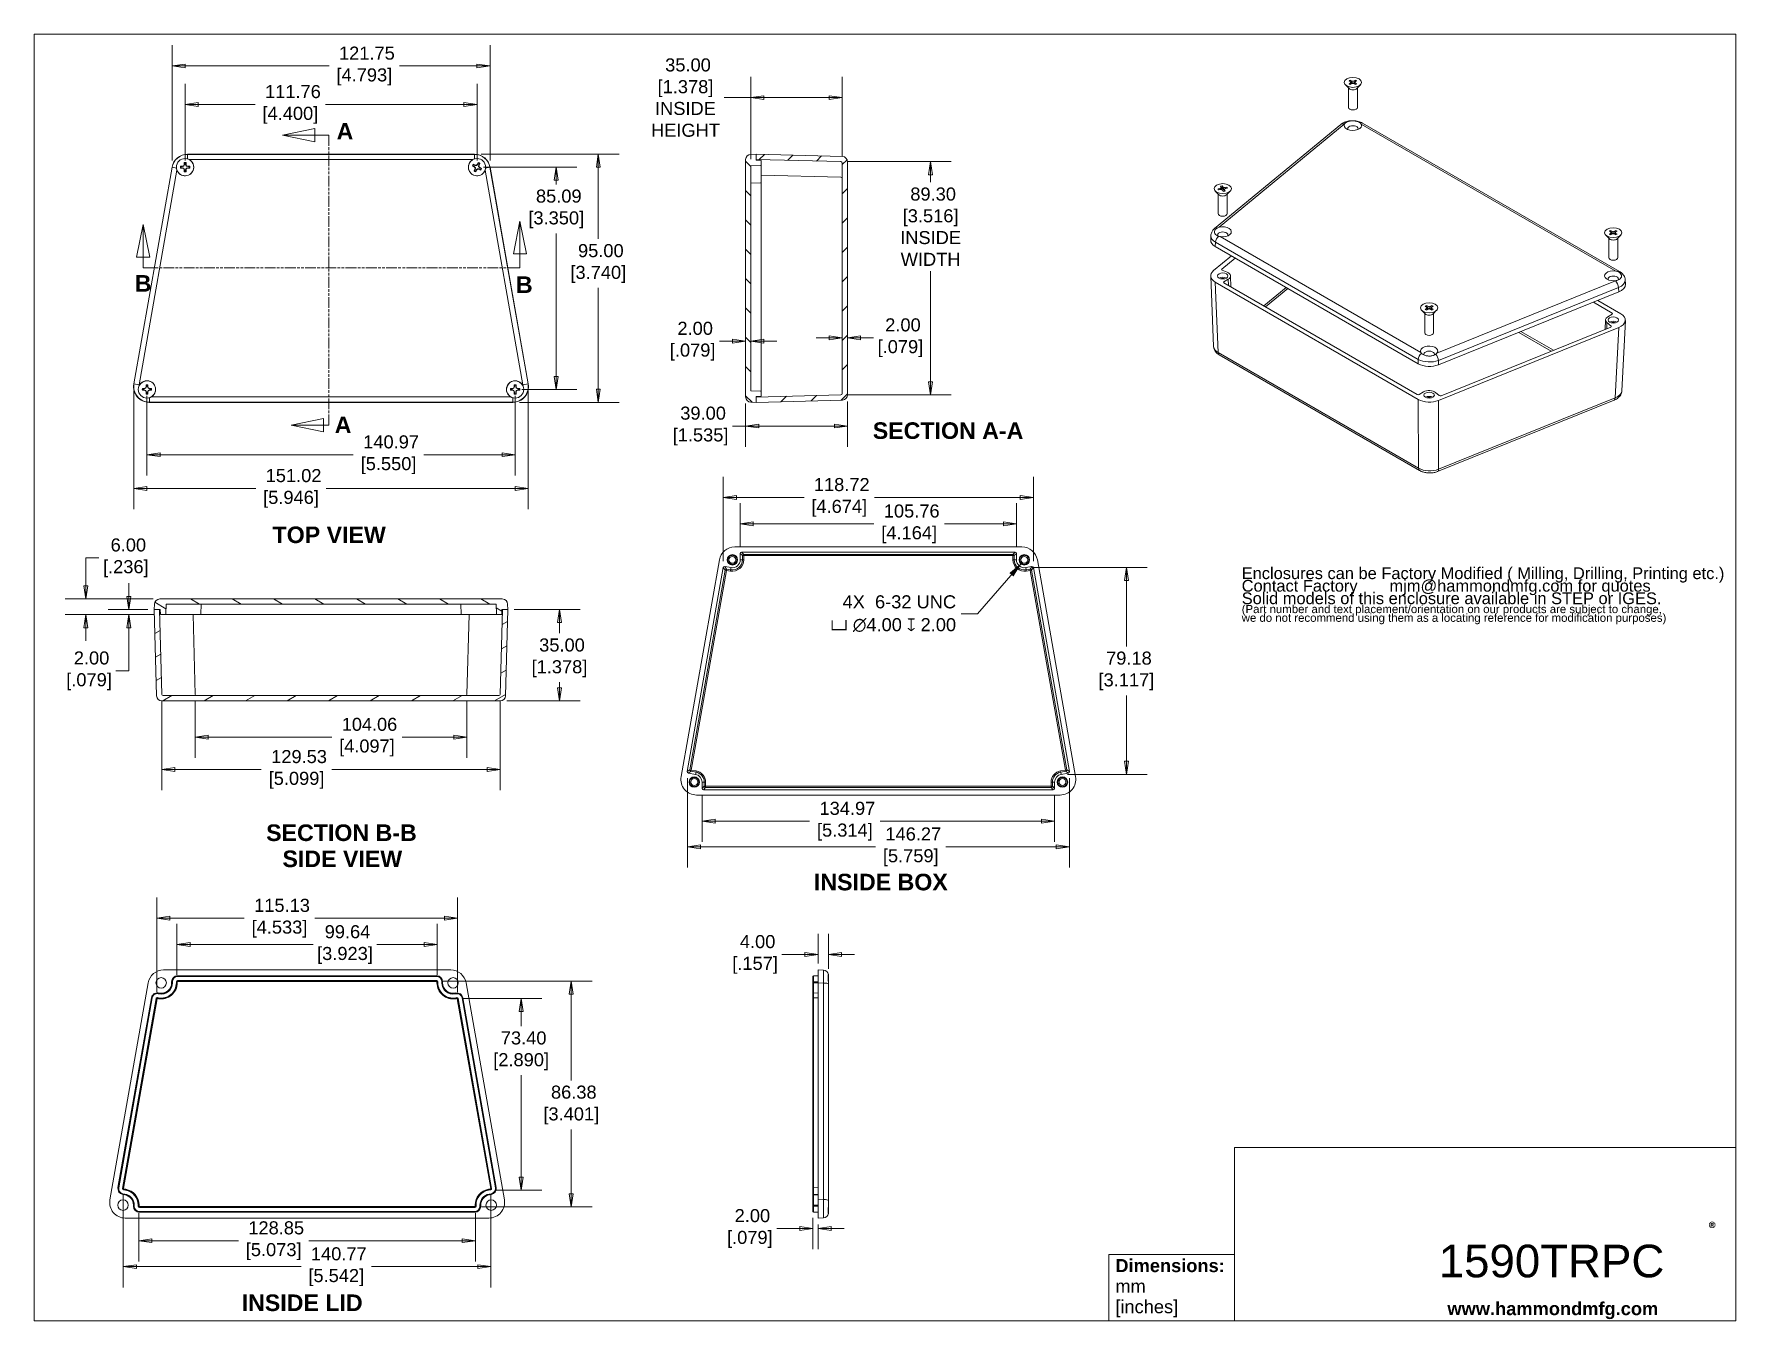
# Model space of a CAD drawing. Header units: millimetres. Extents: x 23 to 674, y 24 to 517.
import ezdxf

# ---------------------------------------------------------------- set-up
doc = ezdxf.new("R2010")
doc.units = ezdxf.units.MM
doc.header["$LTSCALE"] = 2.5
doc.linetypes.add('DASHED', pattern=[0.2067, 0.1654, -0.0413])
doc.linetypes.add('DOUBLE_DASH_CHAIN', pattern=[1.2403, 0.6614, -0.0827, 0.1654, -0.0827, 0.1654, -0.0827])
for name, color, linetype, lineweight in [('Dimension (ANSI)', 7, 'Continuous', 9), ('Hatch (ANSI)', 7, 'Continuous', 9), ('Hidden Narrow (ANSI)', 7, 'DASHED', 9), ('Section Line (ANSI)', 7, 'DOUBLE_DASH_CHAIN', 9), ('Sketch Geometry (ANSI)', 7, 'Continuous', 9), ('Symbol (ANSI)', 7, 'Continuous', 9), ('Visible (ANSI)', 7, 'Continuous', 9), ('Visible Narrow (ANSI)', 7, 'Continuous', 9)]:
    doc.layers.add(name, color=color, linetype=linetype, lineweight=lineweight)
doc.styles.add('Label Text (ANSI)', font='arialbd.ttf')
doc.styles.add('Note Text (ANSI)', font='arial.ttf')
doc.styles.add('Text Style20', font='arial.ttf')
doc.dimstyles.new('Default - mm (ANSI)', dxfattribs={"dimscale": 2.5, "dimtxt": 2, "dimasz": 2, "dimexe": 3.175, "dimexo": 1, "dimgap": 0.8, "dimtad": 0, "dimtih": 1, "dimtoh": 1, "dimrnd": 1e-08, "dimzin": 4, "dimdsep": 46, "dimtxsty": 'Note Text (ANSI)', "dimblk": 'Filled-1', "dimcen": 0.09, "dimdle": 10, "dimclrd": 256, "dimclre": 256, "dimclrt": 256, "dimadec": 1, "dimazin": 0, "dimtfac": 1.524, "dimtofl": 0, "dimtmove": 0, "dimatfit": 3, "dimfxl": 0, "dimtolj": 1, "dimtzin": 0, "dimlwd": -1, "dimlwe": -1, "dimarcsym": 0})
doc.dimstyles.new('Default - mm (ANSI)-06$7', dxfattribs={"dimscale": 2.5, "dimtxt": 2, "dimasz": 2.5, "dimexe": 3.175, "dimexo": 1.5875, "dimgap": 0.8, "dimtad": 0, "dimtih": 1, "dimtoh": 1, "dimlfac": 0.03937, "dimrnd": 1e-08, "dimzin": 0, "dimdsep": 46, "dimtxsty": 'Note Text (ANSI)', "dimcen": 0.09, "dimdle": 10, "dimclrd": 256, "dimclre": 256, "dimclrt": 256, "dimadec": 0, "dimazin": 0, "dimtfac": 1.524, "dimtofl": 0, "dimtmove": 0, "dimatfit": 3, "dimfxl": 0, "dimtolj": 1, "dimtzin": 0, "dimlwd": -1, "dimlwe": -1, "dimarcsym": 0})

msp = doc.modelspace()

# ---------------------------------------------------------------- texts
at = {"layer": 'Symbol (ANSI)', "char_height": 6.35, "attachment_point": 7, "line_spacing_factor": 0.25, "style": 'Label Text (ANSI)'}
for s, insert in [('SECTION A-A', (343.884, 361.745)), ('TOP VIEW', (114.081, 321.862)), ('SECTION B-B', (111.633, 207.799)), ('SIDE VIEW', (117.88, 197.806)), ('INSIDE BOX', (321.342, 188.91)), ('INSIDE LID', (102.254, 27.842))]:
    msp.add_mtext(s, dxfattribs=dict(at, insert=insert))
at = {"layer": 'Symbol (ANSI)', "color": 5, "true_color": 0x0000ff, "insert": (485.136, 299.394), "char_height": 5, "width": 185.75964, "attachment_point": 4, "line_spacing_factor": 0.639812, "style": 'Note Text (ANSI)'}
msp.add_mtext('{\\H0.9x;Enclosures can be Factory Modified ( Milling, Drilling, Printing etc.)\\PContact Factory       mjm@hammondmfg.com for quotes\\H1.5042x; \\H0.66482x;\\PSolid models of this enclosure available in STEP or IGES.\\H1.571x; \\H0.67192x;\\P\\H0.65789x;(Part number and text placement/orientation on our products are subject to change,\\H1.8285x; \\H0.5469x;\\Pwe do not recommend using them as a locating reference for modification purposes)\\fCalibri|b0|i0|c0|p34;\\H1.5141x; \\H0.66046x;\\P\\H1.4509x; }', dxfattribs=at)
at = {"layer": 'Symbol (ANSI)', "insert": (375.785, 294.925), "char_height": 5, "width": 55.85437, "attachment_point": 6, "line_spacing_factor": 1.05, "style": 'Note Text (ANSI)'}
msp.add_mtext('{4X  6-32 UNC\\P\\fAIGDT|b0|i0;\\H5.0000;v\\fArial|b0|i0;\\H5.0000; \\fAIGDT|b0|i0;\\H5.0000;n\\fArial|b0|i0;\\H5.0000;4.00 \\fAIGDT|b0|i0;\\H5.0000;x\\fArial|b0|i0;\\H5.0000; 2.00}', dxfattribs=at)

# ---------------------------------------------------------------- blocks, each defined once
blk = doc.blocks.new('Title Blocks HAMMOND')
at = {"layer": 'Sketch Geometry (ANSI)'}
for p, q in [((270, 206.73), (9.35, 206.73)), ((9.35, 206.73), (9.35, 9.64)), ((270, 36.2), (270, 206.73)), ((270, 36.2), (193.21, 36.2)), ((193.21, 36.2), (193.21, 9.64)), ((270, 9.64), (270, 36.2)), ((173.94, 9.64), (173.94, 19.84)), ((173.94, 19.84), (193.21, 19.84)), ((193.21, 19.84), (193.21, 9.64)), ((9.35, 9.64), (173.94, 9.64)), ((193.21, 9.64), (173.94, 9.64)), ((193.21, 9.64), (270, 9.64))]:
    blk.add_line(p, q, dxfattribs=at)
at = {"layer": 'Symbol (ANSI)', "insert": (265.78, 24.7), "char_height": 2, "attachment_point": 1, "style": 'Note Text (ANSI)'}
blk.add_mtext('\\fCalibri|b1|i0;\\H2.0000;®\\fCalibri|b1|i0;\\H21.7410;\\P', dxfattribs=at)
at = {"layer": 'Symbol (ANSI)', "insert": (174.95, 14.67), "char_height": 2, "width": 30.7233, "attachment_point": 4, "line_spacing_factor": 0.944221, "style": 'Note Text (ANSI)'}
blk.add_mtext('\\fArial|b1|i0;\\H2.0000;Dimensions:\\fArial|b0|i0;\\H2.0000;\\Pmm\\P[inches]', dxfattribs=at)
at = {"layer": 'Symbol (ANSI)', "insert": (225.81, 11.22), "char_height": 2, "width": 32.2927, "attachment_point": 4, "style": 'Note Text (ANSI)'}
blk.add_mtext('\\fArial|b1|i0;\\H2.0000;www.hammondmfg.com', dxfattribs=at)
at = {"layer": 'Symbol (ANSI)', "style": 'Text Style20'}
blk.add_attdef('<TITLE>_001', (224.48, 16.32), '', height=5, dxfattribs=at)
blk = doc.blocks.new('2dTransSection0')
at = {"layer": 'Section Line (ANSI)', "linetype": 'Continuous'}
for p, q in [((25.82, 177.58), (24.82, 172.58)), ((25.82, 172.58), (25.82, 177.58)), ((26.82, 172.58), (25.82, 177.58)), ((83.51, 178.06), (82.51, 173.06)), ((83.51, 173.06), (83.51, 178.06)), ((84.51, 173.06), (83.51, 178.06)), ((24.82, 172.58), (26.82, 172.58)), ((25.82, 170.96), (25.82, 172.58)), ((82.51, 173.06), (84.51, 173.06)), ((83.51, 170.96), (83.51, 173.06)), ((25.82, 170.96), (27.16, 170.96)), ((82.16, 170.96), (83.51, 170.96))]:
    blk.add_line(p, q, dxfattribs=at)
at = {"layer": 'Section Line (ANSI)', "linetype": 'DOUBLE_DASH_CHAIN'}
blk.add_line((25.82, 170.96), (83.51, 170.96), dxfattribs=at)
at = {"layer": 'Section Line (ANSI)', "linetype": 'Continuous', "flags": 128}
for points in [[(26.82, 172.58), (25.82, 177.58), (24.82, 172.58), (26.82, 172.58)], [(84.51, 173.06), (83.51, 178.06), (82.51, 173.06), (84.51, 173.06)]]:
    blk.add_lwpolyline(points, dxfattribs=at)
at = {"layer": 'Section Line (ANSI)'}
for points in [[(26.82, 172.58), (25.82, 177.58), (24.82, 172.58), (26.82, 172.58)], [(84.51, 173.06), (83.51, 178.06), (82.51, 173.06), (84.51, 173.06)]]:
    blk.add_solid(points, dxfattribs=at)
at = {"layer": 'Section Line (ANSI)', "char_height": 2.54, "attachment_point": 7, "line_spacing_factor": 0.25, "style": 'Label Text (ANSI)'}
for insert in [(24.53, 167.28), (82.9, 167.08)]:
    blk.add_mtext('B', dxfattribs=dict(at, insert=insert))
blk = doc.blocks.new('2dTransSection1')
at = {"layer": 'Section Line (ANSI)', "linetype": 'Continuous'}
for p, q in [((52.13, 192.25), (47.13, 191.25)), ((52.13, 191.25), (47.13, 191.25)), ((47.13, 191.25), (52.13, 190.25)), ((52.13, 190.25), (52.13, 192.25)), ((54.24, 191.25), (52.13, 191.25)), ((54.24, 191.25), (54.24, 189.93)), ((53.46, 147.84), (48.46, 146.84)), ((53.46, 146.84), (48.46, 146.84)), ((48.46, 146.84), (53.46, 145.84)), ((53.46, 145.84), (53.46, 147.84)), ((54.24, 146.84), (53.46, 146.84)), ((54.24, 148.16), (54.24, 146.84))]:
    blk.add_line(p, q, dxfattribs=at)
at = {"layer": 'Section Line (ANSI)', "linetype": 'DOUBLE_DASH_CHAIN'}
blk.add_line((54.24, 191.25), (54.24, 146.84), dxfattribs=at)
at = {"layer": 'Section Line (ANSI)', "linetype": 'Continuous', "flags": 128}
for points in [[(52.13, 192.25), (47.13, 191.25), (52.13, 190.25), (52.13, 192.25)], [(53.46, 147.84), (48.46, 146.84), (53.46, 145.84), (53.46, 147.84)]]:
    blk.add_lwpolyline(points, dxfattribs=at)
at = {"layer": 'Section Line (ANSI)'}
for points in [[(52.13, 192.25), (47.13, 191.25), (52.13, 190.25), (52.13, 192.25)], [(53.46, 147.84), (48.46, 146.84), (53.46, 145.84), (53.46, 147.84)]]:
    blk.add_solid(points, dxfattribs=at)
at = {"layer": 'Section Line (ANSI)', "char_height": 2.54, "attachment_point": 7, "line_spacing_factor": 0.25, "style": 'Label Text (ANSI)'}
for insert in [(55.44, 190.59), (55.15, 145.62)]:
    blk.add_mtext('A', dxfattribs=dict(at, insert=insert))
blk = doc.blocks.new('Filled-1')
at = {"color": 0}
for p, q in [((0, 0), (-1, 0.15)), ((-1, 0.15), (-1, -0.15)), ((-1, 0), (0, 0)), ((-1, -0.15), (0, 0))]:
    blk.add_line(p, q, dxfattribs=at)
at = {"color": 0, "flags": 128}
blk.add_lwpolyline([(-1, -0.15), (0, 0), (-1, 0.15), (-1, -0.15)], dxfattribs=at)
at = {"color": 0}
blk.add_solid([(-1, -0.15), (0, 0), (-1, 0.15), (-1, -0.15)], dxfattribs=at)
blk = doc.blocks.new('*D7')
at = {"layer": 'Defpoints', "color": 0, "transparency": 16777216}
for p in [(192.36, 489.9), (80.6, 465.88), (192.36, 465.88)]:
    blk.add_point(p, dxfattribs=at)
at = {"layer": 'Dimension (ANSI)', "transparency": 16777216}
for p, q in [((80.6, 468.38), (80.6, 497.84)), ((192.36, 468.38), (192.36, 497.84)), ((85.6, 489.9), (107.42, 489.9)), ((187.36, 489.9), (134.4, 489.9))]:
    blk.add_line(p, q, dxfattribs=at)
at = {"layer": 'Dimension (ANSI)', "transparency": 16777216, "xscale": 5, "yscale": 5, "zscale": 5, "rotation": 180}
blk.add_blockref('Filled-1', (80.6, 489.9), dxfattribs=at)
at = {"layer": 'Dimension (ANSI)', "transparency": 16777216, "xscale": 5, "yscale": 5, "zscale": 5}
blk.add_blockref('Filled-1', (192.36, 489.9), dxfattribs=at)
at = {"layer": 'Dimension (ANSI)', "transparency": 16777216, "insert": (120.91, 489.9), "char_height": 5, "attachment_point": 5, "style": 'Note Text (ANSI)'}
blk.add_mtext('\\A1; 111.76\\P[4.400]', dxfattribs=at)
blk = doc.blocks.new('*D8')
at = {"layer": 'Defpoints', "color": 0, "transparency": 16777216}
for p in [(191.44, 470.84), (206.08, 375.84), (238.8, 375.84)]:
    blk.add_point(p, dxfattribs=at)
at = {"layer": 'Dimension (ANSI)', "transparency": 16777216}
for p, q in [((193.94, 470.84), (246.74, 470.84)), ((238.8, 465.84), (238.8, 438.39)), ((238.8, 380.84), (238.8, 419.63)), ((208.58, 375.84), (246.74, 375.84))]:
    blk.add_line(p, q, dxfattribs=at)
at = {"layer": 'Dimension (ANSI)', "transparency": 16777216, "xscale": 5, "yscale": 5, "zscale": 5}
for p, rotation in [((238.8, 470.84), 90), ((238.8, 375.84), 270)]:
    blk.add_blockref('Filled-1', p, dxfattribs=dict(at, rotation=rotation))
at = {"layer": 'Dimension (ANSI)', "transparency": 16777216, "insert": (238.8, 429.01), "char_height": 5, "attachment_point": 5, "style": 'Note Text (ANSI)'}
blk.add_mtext('\\A1; 95.00\\P[3.740]', dxfattribs=at)
blk = doc.blocks.new('*D9')
at = {"layer": 'Defpoints', "color": 0, "transparency": 16777216}
for p in [(334.2, 378.7), (295.2, 377.89), (334.2, 366.78)]:
    blk.add_point(p, dxfattribs=at)
at = {"layer": 'Dimension (ANSI)', "transparency": 16777216}
for p, q in [((295.2, 375.39), (295.2, 358.84)), ((334.2, 376.2), (334.2, 358.84)), ((295.2, 366.78), (290.16, 366.78)), ((329.2, 366.78), (300.2, 366.78))]:
    blk.add_line(p, q, dxfattribs=at)
at = {"layer": 'Dimension (ANSI)', "transparency": 16777216, "xscale": 5, "yscale": 5, "zscale": 5, "rotation": 180}
blk.add_blockref('Filled-1', (295.2, 366.78), dxfattribs=at)
at = {"layer": 'Dimension (ANSI)', "transparency": 16777216, "xscale": 5, "yscale": 5, "zscale": 5}
blk.add_blockref('Filled-1', (334.2, 366.78), dxfattribs=at)
at = {"layer": 'Dimension (ANSI)', "transparency": 16777216, "insert": (277.95, 366.78), "char_height": 5, "attachment_point": 5, "style": 'Note Text (ANSI)'}
blk.add_mtext('\\A1; 39.00\\P[1.535]', dxfattribs=at)
blk = doc.blocks.new('*D10')
at = {"layer": 'Defpoints', "color": 0, "transparency": 16777216}
for p in [(331.71, 467.99), (331.71, 378.69), (366.02, 378.69)]:
    blk.add_point(p, dxfattribs=at)
at = {"layer": 'Dimension (ANSI)', "transparency": 16777216}
for p, q in [((334.21, 467.99), (373.96, 467.99)), ((366.02, 462.99), (366.02, 460.16)), ((366.02, 383.69), (366.02, 426.03)), ((334.21, 378.69), (373.96, 378.69))]:
    blk.add_line(p, q, dxfattribs=at)
at = {"layer": 'Dimension (ANSI)', "transparency": 16777216, "xscale": 5, "yscale": 5, "zscale": 5}
for p, rotation in [((366.02, 467.99), 90), ((366.02, 378.69), 270)]:
    blk.add_blockref('Filled-1', p, dxfattribs=dict(at, rotation=rotation))
at = {"layer": 'Dimension (ANSI)', "transparency": 16777216, "insert": (366.02, 443.09), "char_height": 5, "attachment_point": 5, "style": 'Note Text (ANSI)'}
blk.add_mtext('\\A1; 89.30\\P[3.516]{\\PINSIDE \\PWIDTH}', dxfattribs=at)
blk = doc.blocks.new('*D11')
at = {"layer": 'Defpoints', "color": 0, "transparency": 16777216}
for p in [(332.2, 492.49), (297.2, 466.43), (332.2, 467.49)]:
    blk.add_point(p, dxfattribs=at)
at = {"layer": 'Dimension (ANSI)', "transparency": 16777216}
for p, q in [((297.2, 468.93), (297.2, 500.42)), ((332.2, 469.99), (332.2, 500.42)), ((297.2, 492.49), (287.02, 492.49)), ((327.2, 492.49), (302.2, 492.49))]:
    blk.add_line(p, q, dxfattribs=at)
at = {"layer": 'Dimension (ANSI)', "transparency": 16777216, "xscale": 5, "yscale": 5, "zscale": 5, "rotation": 180}
blk.add_blockref('Filled-1', (297.2, 492.49), dxfattribs=at)
at = {"layer": 'Dimension (ANSI)', "transparency": 16777216, "xscale": 5, "yscale": 5, "zscale": 5}
blk.add_blockref('Filled-1', (332.2, 492.49), dxfattribs=at)
at = {"layer": 'Dimension (ANSI)', "transparency": 16777216, "insert": (272.17, 492.49), "char_height": 5, "attachment_point": 5, "style": 'Note Text (ANSI)'}
blk.add_mtext('\\A1; 35.00\\P[1.378]{\\PINSIDE\\PHEIGHT}', dxfattribs=at)
blk = doc.blocks.new('*D12')
at = {"layer": 'Defpoints', "color": 0, "transparency": 16777216}
for p in [(204.14, 296.56), (201.23, 261.56), (223.93, 261.56)]:
    blk.add_point(p, dxfattribs=at)
at = {"layer": 'Dimension (ANSI)', "transparency": 16777216}
for p, q in [((206.64, 296.56), (231.86, 296.56)), ((223.93, 291.56), (223.93, 287.4)), ((223.93, 266.56), (223.93, 268.64)), ((203.73, 261.56), (231.86, 261.56))]:
    blk.add_line(p, q, dxfattribs=at)
at = {"layer": 'Dimension (ANSI)', "transparency": 16777216, "xscale": 5, "yscale": 5, "zscale": 5}
for p, rotation in [((223.93, 296.56), 90), ((223.93, 261.56), 270)]:
    blk.add_blockref('Filled-1', p, dxfattribs=dict(at, rotation=rotation))
at = {"layer": 'Dimension (ANSI)', "transparency": 16777216, "insert": (223.93, 278.02), "char_height": 5, "attachment_point": 5, "style": 'Note Text (ANSI)'}
blk.add_mtext('\\A1; 35.00\\P[1.378]', dxfattribs=at)
blk = doc.blocks.new('*D13')
at = {"layer": 'Defpoints', "color": 0, "transparency": 16777216}
for p in [(42.62, 300.56), (70.9, 300.56), (71.4, 294.56)]:
    blk.add_point(p, dxfattribs=at)
at = {"layer": 'Dimension (ANSI)', "transparency": 16777216}
for p, q in [((42.62, 305.56), (42.62, 316.32)), ((42.62, 316.32), (47.62, 316.32)), ((68.4, 300.56), (34.68, 300.56)), ((68.9, 294.56), (34.68, 294.56)), ((42.62, 289.56), (42.62, 284.56))]:
    blk.add_line(p, q, dxfattribs=at)
at = {"layer": 'Dimension (ANSI)', "transparency": 16777216, "xscale": 5, "yscale": 5, "zscale": 5}
for p, rotation in [((42.62, 300.56), 270), ((42.62, 294.56), 90)]:
    blk.add_blockref('Filled-1', p, dxfattribs=dict(at, rotation=rotation))
at = {"layer": 'Dimension (ANSI)', "transparency": 16777216, "insert": (57.9, 316.32), "char_height": 5, "attachment_point": 5, "style": 'Note Text (ANSI)'}
blk.add_mtext('\\A1; 6.00\\P[.236]', dxfattribs=at)
blk = doc.blocks.new('*D14')
at = {"layer": 'Defpoints', "color": 0, "transparency": 16777216}
for p in [(84.45, 264.04), (188.51, 264.04), (188.51, 247.67)]:
    blk.add_point(p, dxfattribs=at)
at = {"layer": 'Dimension (ANSI)', "transparency": 16777216}
for p, q in [((84.45, 261.54), (84.45, 239.73)), ((188.51, 261.54), (188.51, 239.73)), ((89.45, 247.67), (136.8, 247.67)), ((183.51, 247.67), (163.65, 247.67))]:
    blk.add_line(p, q, dxfattribs=at)
at = {"layer": 'Dimension (ANSI)', "transparency": 16777216, "xscale": 5, "yscale": 5, "zscale": 5, "rotation": 180}
blk.add_blockref('Filled-1', (84.45, 247.67), dxfattribs=at)
at = {"layer": 'Dimension (ANSI)', "transparency": 16777216, "xscale": 5, "yscale": 5, "zscale": 5}
blk.add_blockref('Filled-1', (188.51, 247.67), dxfattribs=at)
at = {"layer": 'Dimension (ANSI)', "transparency": 16777216, "insert": (150.23, 247.67), "char_height": 5, "attachment_point": 5, "style": 'Note Text (ANSI)'}
blk.add_mtext('\\A1; \\fArial|b0|i0;\\H4.9682;104.06\\P[4.097]{\\P}', dxfattribs=at)
blk = doc.blocks.new('*D15')
at = {"layer": 'Defpoints', "color": 0, "transparency": 16777216}
for p in [(192.36, 465.88), (222.7, 465.88), (206.96, 380.79)]:
    blk.add_point(p, dxfattribs=at)
at = {"layer": 'Dimension (ANSI)', "transparency": 16777216}
for p, q in [((194.86, 465.88), (230.64, 465.88)), ((222.7, 460.88), (222.7, 459.26)), ((222.7, 385.79), (222.7, 440.5)), ((209.46, 380.79), (230.64, 380.79))]:
    blk.add_line(p, q, dxfattribs=at)
at = {"layer": 'Dimension (ANSI)', "transparency": 16777216, "xscale": 5, "yscale": 5, "zscale": 5}
for p, rotation in [((222.7, 465.88), 90), ((222.7, 380.79), 270)]:
    blk.add_blockref('Filled-1', p, dxfattribs=dict(at, rotation=rotation))
at = {"layer": 'Dimension (ANSI)', "transparency": 16777216, "insert": (222.7, 449.88), "char_height": 5, "attachment_point": 5, "style": 'Note Text (ANSI)'}
blk.add_mtext('\\A1; 85.09\\P[3.350]', dxfattribs=at)
blk = doc.blocks.new('*D16')
at = {"layer": 'Defpoints', "color": 0, "transparency": 16777216}
for p in [(197.35, 504.62), (75.6, 465.88), (197.35, 465.88)]:
    blk.add_point(p, dxfattribs=at)
at = {"layer": 'Dimension (ANSI)', "transparency": 16777216}
for p, q in [((75.6, 468.38), (75.6, 512.56)), ((197.35, 468.38), (197.35, 512.56)), ((80.6, 504.62), (135.72, 504.62)), ((192.35, 504.62), (162.74, 504.62))]:
    blk.add_line(p, q, dxfattribs=at)
at = {"layer": 'Dimension (ANSI)', "transparency": 16777216, "xscale": 5, "yscale": 5, "zscale": 5, "rotation": 180}
blk.add_blockref('Filled-1', (75.6, 504.62), dxfattribs=at)
at = {"layer": 'Dimension (ANSI)', "transparency": 16777216, "xscale": 5, "yscale": 5, "zscale": 5}
blk.add_blockref('Filled-1', (197.35, 504.62), dxfattribs=at)
at = {"layer": 'Dimension (ANSI)', "transparency": 16777216, "insert": (149.23, 504.62), "char_height": 5, "attachment_point": 5, "style": 'Note Text (ANSI)'}
blk.add_mtext('\\A1; 121.75\\P[4.793]', dxfattribs=at)
blk = doc.blocks.new('*D17')
at = {"layer": 'Defpoints', "color": 0, "transparency": 16777216}
for p in [(60.97, 382.88), (211.99, 382.88), (211.99, 342.88)]:
    blk.add_point(p, dxfattribs=at)
at = {"layer": 'Dimension (ANSI)', "transparency": 16777216}
for p, q in [((60.97, 380.38), (60.97, 334.94)), ((211.99, 380.38), (211.99, 334.94)), ((65.97, 342.88), (107.68, 342.88)), ((206.99, 342.88), (134.62, 342.88))]:
    blk.add_line(p, q, dxfattribs=at)
at = {"layer": 'Dimension (ANSI)', "transparency": 16777216, "xscale": 5, "yscale": 5, "zscale": 5, "rotation": 180}
blk.add_blockref('Filled-1', (60.97, 342.88), dxfattribs=at)
at = {"layer": 'Dimension (ANSI)', "transparency": 16777216, "xscale": 5, "yscale": 5, "zscale": 5}
blk.add_blockref('Filled-1', (211.99, 342.88), dxfattribs=at)
at = {"layer": 'Dimension (ANSI)', "transparency": 16777216, "insert": (121.15, 342.88), "char_height": 5, "attachment_point": 5, "style": 'Note Text (ANSI)'}
blk.add_mtext('\\A1; 151.02\\P[5.946]', dxfattribs=at)
blk = doc.blocks.new('*D18')
at = {"layer": 'Defpoints', "color": 0, "transparency": 16777216}
for p in [(65.99, 380.79), (206.96, 380.79), (65.99, 355.79)]:
    blk.add_point(p, dxfattribs=at)
at = {"layer": 'Dimension (ANSI)', "transparency": 16777216}
for p, q in [((65.99, 378.29), (65.99, 347.86)), ((206.96, 378.29), (206.96, 347.86)), ((70.99, 355.79), (145, 355.79)), ((201.96, 355.79), (171.99, 355.79))]:
    blk.add_line(p, q, dxfattribs=at)
at = {"layer": 'Dimension (ANSI)', "transparency": 16777216, "xscale": 5, "yscale": 5, "zscale": 5, "rotation": 180}
blk.add_blockref('Filled-1', (65.99, 355.79), dxfattribs=at)
at = {"layer": 'Dimension (ANSI)', "transparency": 16777216, "xscale": 5, "yscale": 5, "zscale": 5}
blk.add_blockref('Filled-1', (206.96, 355.79), dxfattribs=at)
at = {"layer": 'Dimension (ANSI)', "transparency": 16777216, "insert": (158.5, 355.79), "char_height": 5, "attachment_point": 5, "style": 'Note Text (ANSI)'}
blk.add_mtext('\\A1; 140.97\\P[5.550]', dxfattribs=at)
blk = doc.blocks.new('*D19')
at = {"layer": 'Defpoints', "color": 0, "transparency": 16777216}
for p in [(184.88, 178.34), (69.75, 147.52), (184.88, 147.52)]:
    blk.add_point(p, dxfattribs=at)
at = {"layer": 'Dimension (ANSI)', "transparency": 16777216}
for p, q in [((69.75, 150.02), (69.75, 186.28)), ((184.88, 150.02), (184.88, 186.28)), ((74.75, 178.34), (103.24, 178.34)), ((179.88, 178.34), (130.23, 178.34))]:
    blk.add_line(p, q, dxfattribs=at)
at = {"layer": 'Dimension (ANSI)', "transparency": 16777216, "xscale": 5, "yscale": 5, "zscale": 5, "rotation": 180}
blk.add_blockref('Filled-1', (69.75, 178.34), dxfattribs=at)
at = {"layer": 'Dimension (ANSI)', "transparency": 16777216, "xscale": 5, "yscale": 5, "zscale": 5}
blk.add_blockref('Filled-1', (184.88, 178.34), dxfattribs=at)
at = {"layer": 'Dimension (ANSI)', "transparency": 16777216, "insert": (116.74, 178.34), "char_height": 5, "attachment_point": 5, "style": 'Note Text (ANSI)'}
blk.add_mtext('\\A1; 115.13\\P[4.533]', dxfattribs=at)
blk = doc.blocks.new('*D20')
at = {"layer": 'Defpoints', "color": 0, "transparency": 16777216}
for p in [(177.14, 168.24), (77.49, 154.03), (177.14, 154.03)]:
    blk.add_point(p, dxfattribs=at)
at = {"layer": 'Dimension (ANSI)', "transparency": 16777216}
for p, q in [((77.49, 156.53), (77.49, 176.17)), ((177.14, 156.53), (177.14, 176.17)), ((82.49, 168.24), (129.59, 168.24)), ((172.14, 168.24), (154.03, 168.24))]:
    blk.add_line(p, q, dxfattribs=at)
at = {"layer": 'Dimension (ANSI)', "transparency": 16777216, "xscale": 5, "yscale": 5, "zscale": 5, "rotation": 180}
blk.add_blockref('Filled-1', (77.49, 168.24), dxfattribs=at)
at = {"layer": 'Dimension (ANSI)', "transparency": 16777216, "xscale": 5, "yscale": 5, "zscale": 5}
blk.add_blockref('Filled-1', (177.14, 168.24), dxfattribs=at)
at = {"layer": 'Dimension (ANSI)', "transparency": 16777216, "insert": (141.81, 168.24), "char_height": 5, "attachment_point": 5, "style": 'Note Text (ANSI)'}
blk.add_mtext('\\A1; 99.64\\P[3.923]', dxfattribs=at)
blk = doc.blocks.new('*D21')
at = {"layer": 'Defpoints', "color": 0, "transparency": 16777216}
for p in [(56.93, 74.81), (197.7, 74.81), (56.93, 44.92)]:
    blk.add_point(p, dxfattribs=at)
at = {"layer": 'Dimension (ANSI)', "transparency": 16777216}
for p, q in [((56.93, 72.31), (56.93, 36.98)), ((197.7, 72.31), (197.7, 36.98)), ((61.93, 44.92), (124.98, 44.92)), ((192.7, 44.92), (151.97, 44.92))]:
    blk.add_line(p, q, dxfattribs=at)
at = {"layer": 'Dimension (ANSI)', "transparency": 16777216, "xscale": 5, "yscale": 5, "zscale": 5, "rotation": 180}
blk.add_blockref('Filled-1', (56.93, 44.92), dxfattribs=at)
at = {"layer": 'Dimension (ANSI)', "transparency": 16777216, "xscale": 5, "yscale": 5, "zscale": 5}
blk.add_blockref('Filled-1', (197.7, 44.92), dxfattribs=at)
at = {"layer": 'Dimension (ANSI)', "transparency": 16777216, "insert": (138.47, 44.92), "char_height": 5, "attachment_point": 5, "style": 'Note Text (ANSI)'}
blk.add_mtext('\\A1; 140.77\\P[5.542]', dxfattribs=at)
blk = doc.blocks.new('*D22')
at = {"layer": 'Defpoints', "color": 0, "transparency": 16777216}
for p in [(62.89, 68.03), (191.74, 68.03), (191.74, 54.86)]:
    blk.add_point(p, dxfattribs=at)
at = {"layer": 'Dimension (ANSI)', "transparency": 16777216}
for p, q in [((62.89, 65.53), (62.89, 46.92)), ((191.74, 65.53), (191.74, 46.92)), ((67.89, 54.86), (101, 54.86)), ((186.74, 54.86), (128.03, 54.86))]:
    blk.add_line(p, q, dxfattribs=at)
at = {"layer": 'Dimension (ANSI)', "transparency": 16777216, "xscale": 5, "yscale": 5, "zscale": 5, "rotation": 180}
blk.add_blockref('Filled-1', (62.89, 54.86), dxfattribs=at)
at = {"layer": 'Dimension (ANSI)', "transparency": 16777216, "xscale": 5, "yscale": 5, "zscale": 5}
blk.add_blockref('Filled-1', (191.74, 54.86), dxfattribs=at)
at = {"layer": 'Dimension (ANSI)', "transparency": 16777216, "insert": (114.51, 54.86), "char_height": 5, "attachment_point": 5, "style": 'Note Text (ANSI)'}
blk.add_mtext('\\A1; 128.85\\P[5.073]', dxfattribs=at)
blk = doc.blocks.new('*D23')
at = {"layer": 'Defpoints', "color": 0, "transparency": 16777216}
for p in [(176.94, 154.22), (228.45, 154.22), (191.55, 67.83)]:
    blk.add_point(p, dxfattribs=at)
at = {"layer": 'Dimension (ANSI)', "transparency": 16777216}
for p, q in [((179.44, 154.22), (236.39, 154.22)), ((228.45, 149.22), (228.45, 116.21)), ((228.45, 72.83), (228.45, 97.44)), ((194.05, 67.83), (236.39, 67.83))]:
    blk.add_line(p, q, dxfattribs=at)
at = {"layer": 'Dimension (ANSI)', "transparency": 16777216, "xscale": 5, "yscale": 5, "zscale": 5}
for p, rotation in [((228.45, 154.22), 90), ((228.45, 67.83), 270)]:
    blk.add_blockref('Filled-1', p, dxfattribs=dict(at, rotation=rotation))
at = {"layer": 'Dimension (ANSI)', "transparency": 16777216, "insert": (228.45, 106.82), "char_height": 5, "attachment_point": 5, "style": 'Note Text (ANSI)'}
blk.add_mtext('\\A1; 86.38\\P[3.401]', dxfattribs=at)
blk = doc.blocks.new('*D24')
at = {"layer": 'Defpoints', "color": 0, "transparency": 16777216}
for p in [(184.25, 147.6), (196.79, 74.2), (209.25, 74.2)]:
    blk.add_point(p, dxfattribs=at)
at = {"layer": 'Dimension (ANSI)', "transparency": 16777216}
for p, q in [((186.75, 147.6), (217.18, 147.6)), ((209.25, 142.6), (209.25, 136.95)), ((209.25, 79.2), (209.25, 118.18)), ((199.29, 74.2), (217.18, 74.2))]:
    blk.add_line(p, q, dxfattribs=at)
at = {"layer": 'Dimension (ANSI)', "transparency": 16777216, "xscale": 5, "yscale": 5, "zscale": 5}
for p, rotation in [((209.25, 147.6), 90), ((209.25, 74.2), 270)]:
    blk.add_blockref('Filled-1', p, dxfattribs=dict(at, rotation=rotation))
at = {"layer": 'Dimension (ANSI)', "transparency": 16777216, "insert": (209.25, 127.57), "char_height": 5, "attachment_point": 5, "style": 'Note Text (ANSI)'}
blk.add_mtext('\\A1; 73.40\\P[2.890]', dxfattribs=at)
blk = doc.blocks.new('*D25')
at = {"layer": 'Defpoints', "color": 0, "transparency": 16777216}
for p in [(272.89, 234.46), (419.16, 234.46), (419.16, 205.67)]:
    blk.add_point(p, dxfattribs=at)
at = {"layer": 'Dimension (ANSI)', "transparency": 16777216}
for p, q in [((272.89, 231.96), (272.89, 197.73)), ((419.16, 231.96), (419.16, 197.73)), ((277.89, 205.67), (344.93, 205.67)), ((414.16, 205.67), (371.92, 205.67))]:
    blk.add_line(p, q, dxfattribs=at)
at = {"layer": 'Dimension (ANSI)', "transparency": 16777216, "xscale": 5, "yscale": 5, "zscale": 5, "rotation": 180}
blk.add_blockref('Filled-1', (272.89, 205.67), dxfattribs=at)
at = {"layer": 'Dimension (ANSI)', "transparency": 16777216, "xscale": 5, "yscale": 5, "zscale": 5}
blk.add_blockref('Filled-1', (419.16, 205.67), dxfattribs=at)
at = {"layer": 'Dimension (ANSI)', "transparency": 16777216, "insert": (358.43, 205.67), "char_height": 5, "attachment_point": 5, "style": 'Note Text (ANSI)'}
blk.add_mtext('\\A1; 146.27\\P[5.759]', dxfattribs=at)
blk = doc.blocks.new('*D26')
at = {"layer": 'Defpoints', "color": 0, "transparency": 16777216}
for p in [(278.54, 227.99), (413.51, 227.99), (278.54, 215.48)]:
    blk.add_point(p, dxfattribs=at)
at = {"layer": 'Dimension (ANSI)', "transparency": 16777216}
for p, q in [((278.54, 225.49), (278.54, 207.54)), ((413.51, 225.49), (413.51, 207.54)), ((283.54, 215.48), (319.71, 215.48)), ((408.51, 215.48), (346.7, 215.48))]:
    blk.add_line(p, q, dxfattribs=at)
at = {"layer": 'Dimension (ANSI)', "transparency": 16777216, "xscale": 5, "yscale": 5, "zscale": 5, "rotation": 180}
blk.add_blockref('Filled-1', (278.54, 215.48), dxfattribs=at)
at = {"layer": 'Dimension (ANSI)', "transparency": 16777216, "xscale": 5, "yscale": 5, "zscale": 5}
blk.add_blockref('Filled-1', (413.51, 215.48), dxfattribs=at)
at = {"layer": 'Dimension (ANSI)', "transparency": 16777216, "insert": (333.2, 215.48), "char_height": 5, "attachment_point": 5, "style": 'Note Text (ANSI)'}
blk.add_mtext('\\A1; 134.97\\P[5.314]', dxfattribs=at)
blk = doc.blocks.new('*D27')
at = {"layer": 'Defpoints', "color": 0, "transparency": 16777216}
for p in [(405.38, 339.44), (286.66, 312.59), (405.38, 312.59)]:
    blk.add_point(p, dxfattribs=at)
at = {"layer": 'Dimension (ANSI)', "transparency": 16777216}
for p, q in [((286.66, 315.09), (286.66, 347.38)), ((405.38, 315.09), (405.38, 347.38)), ((291.66, 339.44), (317.57, 339.44)), ((400.38, 339.44), (344.5, 339.44))]:
    blk.add_line(p, q, dxfattribs=at)
at = {"layer": 'Dimension (ANSI)', "transparency": 16777216, "xscale": 5, "yscale": 5, "zscale": 5, "rotation": 180}
blk.add_blockref('Filled-1', (286.66, 339.44), dxfattribs=at)
at = {"layer": 'Dimension (ANSI)', "transparency": 16777216, "xscale": 5, "yscale": 5, "zscale": 5}
blk.add_blockref('Filled-1', (405.38, 339.44), dxfattribs=at)
at = {"layer": 'Dimension (ANSI)', "transparency": 16777216, "insert": (331.04, 339.44), "char_height": 5, "attachment_point": 5, "style": 'Note Text (ANSI)'}
blk.add_mtext('\\A1; 118.72\\P[4.674]', dxfattribs=at)
blk = doc.blocks.new('*D28')
at = {"layer": 'Defpoints', "color": 0, "transparency": 16777216}
for p in [(398.9, 329.32), (293.14, 317.99), (398.9, 317.99)]:
    blk.add_point(p, dxfattribs=at)
at = {"layer": 'Dimension (ANSI)', "transparency": 16777216}
for p, q in [((293.14, 320.49), (293.14, 337.26)), ((398.9, 320.49), (398.9, 337.26)), ((298.14, 329.32), (344.33, 329.32)), ((393.9, 329.32), (371.32, 329.32))]:
    blk.add_line(p, q, dxfattribs=at)
at = {"layer": 'Dimension (ANSI)', "transparency": 16777216, "xscale": 5, "yscale": 5, "zscale": 5, "rotation": 180}
blk.add_blockref('Filled-1', (293.14, 329.32), dxfattribs=at)
at = {"layer": 'Dimension (ANSI)', "transparency": 16777216, "xscale": 5, "yscale": 5, "zscale": 5}
blk.add_blockref('Filled-1', (398.9, 329.32), dxfattribs=at)
at = {"layer": 'Dimension (ANSI)', "transparency": 16777216, "insert": (357.82, 329.32), "char_height": 5, "attachment_point": 5, "style": 'Note Text (ANSI)'}
blk.add_mtext('\\A1; 105.76\\P[4.164]', dxfattribs=at)
blk = doc.blocks.new('*D29')
at = {"layer": 'Defpoints', "color": 0, "transparency": 16777216}
for p in [(402.42, 312.58), (415.99, 233.4), (440.99, 233.4)]:
    blk.add_point(p, dxfattribs=at)
at = {"layer": 'Dimension (ANSI)', "transparency": 16777216}
for p, q in [((404.92, 312.58), (448.92, 312.58)), ((440.99, 307.58), (440.99, 282.37)), ((440.99, 238.4), (440.99, 263.61)), ((418.49, 233.4), (448.92, 233.4))]:
    blk.add_line(p, q, dxfattribs=at)
at = {"layer": 'Dimension (ANSI)', "transparency": 16777216, "xscale": 5, "yscale": 5, "zscale": 5}
for p, rotation in [((440.99, 312.58), 90), ((440.99, 233.4), 270)]:
    blk.add_blockref('Filled-1', p, dxfattribs=dict(at, rotation=rotation))
at = {"layer": 'Dimension (ANSI)', "transparency": 16777216, "insert": (440.99, 272.99), "char_height": 5, "attachment_point": 5, "style": 'Note Text (ANSI)'}
blk.add_mtext('\\A1; 79.18\\P[3.117]', dxfattribs=at)
blk = doc.blocks.new('*D30')
at = {"layer": 'Defpoints', "color": 0, "transparency": 16777216}
for p in [(326.92, 164.46), (322.92, 158.53), (326.92, 156.47)]:
    blk.add_point(p, dxfattribs=at)
at = {"layer": 'Dimension (ANSI)', "transparency": 16777216}
for p, q in [((322.92, 161.03), (322.92, 172.4)), ((326.92, 158.97), (326.92, 172.4)), ((317.92, 164.46), (309.1, 164.46)), ((331.92, 164.46), (336.92, 164.46))]:
    blk.add_line(p, q, dxfattribs=at)
at = {"layer": 'Dimension (ANSI)', "transparency": 16777216, "xscale": 5, "yscale": 5, "zscale": 5}
blk.add_blockref('Filled-1', (322.92, 164.46), dxfattribs=at)
at = {"layer": 'Dimension (ANSI)', "transparency": 16777216, "xscale": 5, "yscale": 5, "zscale": 5, "rotation": 180}
blk.add_blockref('Filled-1', (326.92, 164.46), dxfattribs=at)
at = {"layer": 'Dimension (ANSI)', "transparency": 16777216, "insert": (298.82, 164.46), "char_height": 5, "attachment_point": 5, "style": 'Note Text (ANSI)'}
blk.add_mtext('\\A1; 4.00\\P[.157]', dxfattribs=at)
blk = doc.blocks.new('*D31')
at = {"layer": 'Defpoints', "color": 0, "transparency": 16777216}
for p in [(320.92, 66.07), (322.92, 63.53), (322.92, 59.54)]:
    blk.add_point(p, dxfattribs=at)
at = {"layer": 'Dimension (ANSI)', "transparency": 16777216}
for p, q in [((315.92, 59.54), (307.1, 59.54)), ((320.92, 63.57), (320.92, 51.6)), ((322.92, 61.03), (322.92, 51.6)), ((327.92, 59.54), (332.92, 59.54))]:
    blk.add_line(p, q, dxfattribs=at)
at = {"layer": 'Dimension (ANSI)', "transparency": 16777216, "xscale": 5, "yscale": 5, "zscale": 5}
blk.add_blockref('Filled-1', (320.92, 59.54), dxfattribs=at)
at = {"layer": 'Dimension (ANSI)', "transparency": 16777216, "xscale": 5, "yscale": 5, "zscale": 5, "rotation": 180}
blk.add_blockref('Filled-1', (322.92, 59.54), dxfattribs=at)
at = {"layer": 'Dimension (ANSI)', "transparency": 16777216, "insert": (296.82, 59.54), "char_height": 5, "attachment_point": 5, "style": 'Note Text (ANSI)'}
blk.add_mtext('\\A1; 2.00\\P[.079]', dxfattribs=at)
blk = doc.blocks.new('*D32')
at = {"layer": 'Defpoints', "color": 0, "transparency": 16777216}
for p in [(71.71, 264.04), (201.24, 264.04), (201.24, 235.3)]:
    blk.add_point(p, dxfattribs=at)
at = {"layer": 'Dimension (ANSI)', "transparency": 16777216}
for p, q in [((71.71, 261.54), (71.71, 227.36)), ((201.24, 261.54), (201.24, 227.36)), ((76.71, 235.3), (109.77, 235.3)), ((196.24, 235.3), (136.76, 235.3))]:
    blk.add_line(p, q, dxfattribs=at)
at = {"layer": 'Dimension (ANSI)', "transparency": 16777216, "xscale": 5, "yscale": 5, "zscale": 5, "rotation": 180}
blk.add_blockref('Filled-1', (71.71, 235.3), dxfattribs=at)
at = {"layer": 'Dimension (ANSI)', "transparency": 16777216, "xscale": 5, "yscale": 5, "zscale": 5}
blk.add_blockref('Filled-1', (201.24, 235.3), dxfattribs=at)
at = {"layer": 'Dimension (ANSI)', "transparency": 16777216, "insert": (123.27, 235.3), "char_height": 5, "attachment_point": 5, "style": 'Note Text (ANSI)'}
blk.add_mtext('\\A1; 129.53\\P[5.099]', dxfattribs=at)
blk = doc.blocks.new('*D33')
at = {"layer": 'Defpoints', "color": 0, "transparency": 16777216}
for p in [(332.2, 407.15), (334.2, 407.15), (332.2, 400.58)]:
    blk.add_point(p, dxfattribs=at)
at = {"layer": 'Dimension (ANSI)', "transparency": 16777216}
for p, q in [((327.2, 400.58), (322.2, 400.58)), ((339.2, 400.58), (344.2, 400.58))]:
    blk.add_line(p, q, dxfattribs=at)
at = {"layer": 'Dimension (ANSI)', "transparency": 16777216, "xscale": 5, "yscale": 5, "zscale": 5}
blk.add_blockref('Filled-1', (332.2, 400.58), dxfattribs=at)
at = {"layer": 'Dimension (ANSI)', "transparency": 16777216, "xscale": 5, "yscale": 5, "zscale": 5, "rotation": 180}
blk.add_blockref('Filled-1', (334.2, 400.58), dxfattribs=at)
at = {"layer": 'Dimension (ANSI)', "transparency": 16777216, "insert": (354.47, 400.58), "char_height": 5, "attachment_point": 5, "style": 'Note Text (ANSI)'}
blk.add_mtext('\\A1; 2.00\\P[.079]', dxfattribs=at)
blk = doc.blocks.new('*D34')
at = {"layer": 'Defpoints', "color": 0, "transparency": 16777216}
for p in [(295.2, 403.9), (297.2, 403.9), (297.2, 399.26)]:
    blk.add_point(p, dxfattribs=at)
at = {"layer": 'Dimension (ANSI)', "transparency": 16777216}
for p, q in [((290.2, 399.26), (285.2, 399.26)), ((302.2, 399.26), (307.2, 399.26))]:
    blk.add_line(p, q, dxfattribs=at)
at = {"layer": 'Dimension (ANSI)', "transparency": 16777216, "xscale": 5, "yscale": 5, "zscale": 5}
blk.add_blockref('Filled-1', (295.2, 399.26), dxfattribs=at)
at = {"layer": 'Dimension (ANSI)', "transparency": 16777216, "xscale": 5, "yscale": 5, "zscale": 5, "rotation": 180}
blk.add_blockref('Filled-1', (297.2, 399.26), dxfattribs=at)
at = {"layer": 'Dimension (ANSI)', "transparency": 16777216, "insert": (274.92, 399.26), "char_height": 5, "attachment_point": 5, "style": 'Note Text (ANSI)'}
blk.add_mtext('\\A1; 2.00\\P[.079]', dxfattribs=at)
blk = doc.blocks.new('*D35')
at = {"layer": 'Defpoints', "color": 0, "transparency": 16777216}
for p in [(59.09, 296.56), (68.82, 296.56), (71.4, 294.56)]:
    blk.add_point(p, dxfattribs=at)
at = {"layer": 'Dimension (ANSI)', "transparency": 16777216}
for p, q in [((59.09, 301.56), (59.09, 306.56)), ((66.32, 296.56), (51.15, 296.56)), ((68.9, 294.56), (51.15, 294.56)), ((59.09, 289.56), (59.09, 273.05)), ((59.09, 273.05), (54.09, 273.05))]:
    blk.add_line(p, q, dxfattribs=at)
at = {"layer": 'Dimension (ANSI)', "transparency": 16777216, "xscale": 5, "yscale": 5, "zscale": 5}
for p, rotation in [((59.09, 296.56), 270), ((59.09, 294.56), 90)]:
    blk.add_blockref('Filled-1', p, dxfattribs=dict(at, rotation=rotation))
at = {"layer": 'Dimension (ANSI)', "transparency": 16777216, "insert": (43.82, 273.05), "char_height": 5, "attachment_point": 5, "style": 'Note Text (ANSI)'}
blk.add_mtext('\\A1; 2.00\\P[.079]', dxfattribs=at)

# ---------------------------------------------------------------- dimensions: what is measured, and where the dimension line sits
at = {"layer": 'Dimension (ANSI)'}
for base, p1, p2, angle, text, override, picture, middle in [((197.351, 504.618), (75.603, 465.882), (197.351, 465.882), 180, ' <>\\X[4.793]', {"dimgap": 0.8, "dimtih": 0, "dimtoh": 0, "dimdec": 2, "dimpost": '\\X', "dimtol": 0, "dimlim": 0, "dimtp": 0, "dimtm": 0, "dimtdec": 2, "dimatfit": 1}, '*D16', (149.229, 504.618)), ((332.197, 492.486), (297.197, 466.431), (332.197, 467.486), 180, ' <>\\X[1.378]{\\PINSIDE\\PHEIGHT}', {"dimgap": 0.8, "dimtih": 0, "dimtoh": 0, "dimdec": 2, "dimpost": '\\X', "dimtol": 0, "dimlim": 0, "dimtp": 0, "dimtm": 0, "dimtdec": 2, "dimatfit": 2}, '*D11', (272.174, 492.486)), ((192.357, 489.905), (80.597, 465.883), (192.357, 465.883), 180, ' <>\\X[4.400]', {"dimgap": 0.8, "dimtih": 0, "dimtoh": 0, "dimdec": 2, "dimpost": '\\X', "dimtol": 0, "dimlim": 0, "dimtp": 0, "dimtm": 0, "dimtdec": 2, "dimatfit": 1}, '*D7', (120.909, 489.905)), ((238.801, 375.838), (191.444, 470.838), (206.08, 375.838), 90, ' <>\\X[3.740]', {"dimgap": 0.8, "dimdec": 2, "dimpost": '\\X', "dimtol": 0, "dimlim": 0, "dimtp": 0, "dimtm": 0, "dimtdec": 2, "dimatfit": 1}, '*D8', (238.801, 429.008)), ((222.704, 465.883), (206.962, 380.793), (192.357, 465.883), 90, ' <>\\X[3.350]', {"dimgap": 0.8, "dimdec": 2, "dimpost": '\\X', "dimtol": 0, "dimlim": 0, "dimtp": 0, "dimtm": 0, "dimtdec": 2, "dimatfit": 1}, '*D15', (222.704, 449.879)), ((366.02, 378.69), (331.711, 467.986), (331.711, 378.69), 90, ' <>\\X[3.516]{\\PINSIDE \\PWIDTH}', {"dimgap": 0.8, "dimdec": 2, "dimpost": '\\X', "dimtol": 0, "dimlim": 0, "dimtp": 0, "dimtm": 0, "dimtdec": 2, "dimatfit": 1}, '*D10', (366.02, 443.095)), ((297.197, 399.257), (295.197, 403.897), (297.197, 403.897), 180, ' <>\\X[.079]', {"dimgap": 0.8, "dimtih": 0, "dimtoh": 0, "dimdec": 2, "dimpost": '\\X', "dimse1": 1, "dimse2": 1, "dimtol": 0, "dimlim": 0, "dimtp": 0, "dimtm": 0, "dimtdec": 2, "dimatfit": 1}, '*D34', (274.923, 399.257)), ((211.987, 342.878), (60.967, 382.878), (211.987, 382.878), 180, ' <>\\X[5.946]', {"dimgap": 0.8, "dimtih": 0, "dimtoh": 0, "dimdec": 2, "dimpost": '\\X', "dimtol": 0, "dimlim": 0, "dimtp": 0, "dimtm": 0, "dimtdec": 2, "dimatfit": 1}, '*D17', (121.148, 342.878)), ((65.992, 355.793), (206.962, 380.793), (65.992, 380.793), 180, ' <>\\X[5.550]', {"dimgap": 0.8, "dimtih": 0, "dimtoh": 0, "dimdec": 2, "dimpost": '\\X', "dimtol": 0, "dimlim": 0, "dimtp": 0, "dimtm": 0, "dimtdec": 2, "dimatfit": 1}, '*D18', (158.499, 355.793)), ((334.197, 366.778), (295.197, 377.891), (334.197, 378.703), 180, ' <>\\X[1.535]', {"dimgap": 0.8, "dimtih": 0, "dimtoh": 0, "dimdec": 2, "dimpost": '\\X', "dimtol": 0, "dimlim": 0, "dimtp": 0, "dimtm": 0, "dimtdec": 2, "dimatfit": 2}, '*D9', (277.946, 366.778)), ((405.383, 339.442), (286.662, 312.593), (405.383, 312.593), 180, ' <>\\X[4.674]', {"dimgap": 0.8, "dimtih": 0, "dimtoh": 0, "dimdec": 2, "dimpost": '\\X', "dimtol": 0, "dimlim": 0, "dimtp": 0, "dimtm": 0, "dimtdec": 2, "dimatfit": 1}, '*D27', (331.036, 339.442)), ((398.902, 329.318), (293.142, 317.988), (398.902, 317.988), 180, ' <>\\X[4.164]', {"dimgap": 0.8, "dimtih": 0, "dimtoh": 0, "dimdec": 2, "dimpost": '\\X', "dimtol": 0, "dimlim": 0, "dimtp": 0, "dimtm": 0, "dimtdec": 2, "dimatfit": 1}, '*D28', (357.824, 329.318)), ((42.621, 300.556), (71.403, 294.556), (70.903, 300.556), 90, ' <>\\X[.236]', {"dimgap": 0.8, "dimdec": 2, "dimpost": '\\X', "dimtol": 0, "dimlim": 0, "dimtp": 0, "dimtm": 0, "dimtdec": 2, "dimatfit": 1}, '*D13', (57.895, 316.318)), ((59.092, 296.556), (71.403, 294.556), (68.818, 296.556), 270, ' <>\\X[.079]', {"dimgap": 0.8, "dimdec": 2, "dimpost": '\\X', "dimtol": 0, "dimlim": 0, "dimtp": 0, "dimtm": 0, "dimtdec": 2, "dimatfit": 1}, '*D35', (43.818, 273.049)), ((440.986, 233.398), (402.423, 312.579), (415.986, 233.398), 90, ' <>\\X[3.117]', {"dimgap": 0.8, "dimdec": 2, "dimpost": '\\X', "dimtol": 0, "dimlim": 0, "dimtp": 0, "dimtm": 0, "dimtdec": 2, "dimatfit": 1}, '*D29', (440.986, 272.989)), ((223.926, 261.556), (204.136, 296.556), (201.227, 261.556), 90, ' <>\\X[1.378]', {"dimgap": 0.8, "dimdec": 2, "dimpost": '\\X', "dimtol": 0, "dimlim": 0, "dimtp": 0, "dimtm": 0, "dimtdec": 2, "dimatfit": 1}, '*D12', (223.926, 278.022)), ((201.24, 235.302), (71.714, 264.043), (201.24, 264.043), 180, ' <>\\X[5.099]', {"dimgap": 0.8, "dimtih": 0, "dimtoh": 0, "dimdec": 2, "dimpost": '\\X', "dimtol": 0, "dimlim": 0, "dimtp": 0, "dimtm": 0, "dimtdec": 2, "dimatfit": 1}, '*D32', (123.268, 235.302)), ((188.506, 247.667), (84.449, 264.043), (188.506, 264.043), 180, ' \\fArial|b0|i0;\\H4.9682;<>\\X[4.097]{\\P}', {"dimgap": 0.8, "dimtih": 0, "dimtoh": 0, "dimdec": 2, "dimpost": '\\X', "dimtol": 0, "dimlim": 0, "dimtp": 0, "dimtm": 0, "dimtdec": 2, "dimatfit": 1}, '*D14', (150.227, 247.667)), ((419.159, 205.666), (272.885, 234.465), (419.159, 234.465), 180, ' <>\\X[5.759]', {"dimgap": 0.8, "dimtih": 0, "dimtoh": 0, "dimdec": 2, "dimpost": '\\X', "dimtol": 0, "dimlim": 0, "dimtp": 0, "dimtm": 0, "dimtdec": 2, "dimatfit": 1}, '*D25', (358.429, 205.666)), ((278.537, 215.476), (413.507, 227.989), (278.537, 227.989), 180, ' <>\\X[5.314]', {"dimgap": 0.8, "dimtih": 0, "dimtoh": 0, "dimdec": 2, "dimpost": '\\X', "dimtol": 0, "dimlim": 0, "dimtp": 0, "dimtm": 0, "dimtdec": 2, "dimatfit": 1}, '*D26', (333.204, 215.476)), ((184.879, 178.344), (69.749, 147.521), (184.879, 147.521), 180, ' <>\\X[4.533]', {"dimgap": 0.8, "dimtih": 0, "dimtoh": 0, "dimdec": 2, "dimpost": '\\X', "dimtol": 0, "dimlim": 0, "dimtp": 0, "dimtm": 0, "dimtdec": 2, "dimatfit": 1}, '*D19', (116.735, 178.344)), ((177.136, 168.235), (77.493, 154.026), (177.136, 154.026), 180, ' <>\\X[3.923]', {"dimgap": 0.8, "dimtih": 0, "dimtoh": 0, "dimdec": 2, "dimpost": '\\X', "dimtol": 0, "dimlim": 0, "dimtp": 0, "dimtm": 0, "dimtdec": 2, "dimatfit": 1}, '*D20', (141.81, 168.235)), ((326.924, 164.458), (322.924, 158.526), (326.924, 156.473), 180, ' <>\\X[.157]', {"dimgap": 0.8, "dimtih": 0, "dimtoh": 0, "dimdec": 2, "dimpost": '\\X', "dimtol": 0, "dimlim": 0, "dimtp": 0, "dimtm": 0, "dimtdec": 2, "dimatfit": 1}, '*D30', (298.822, 164.458)), ((228.451, 154.217), (191.549, 67.835), (176.944, 154.217), 90, ' <>\\X[3.401]', {"dimgap": 0.8, "dimdec": 2, "dimpost": '\\X', "dimtol": 0, "dimlim": 0, "dimtp": 0, "dimtm": 0, "dimtdec": 2, "dimatfit": 1}, '*D23', (228.451, 106.824)), ((209.246, 74.201), (184.246, 147.604), (196.791, 74.201), 90, ' <>\\X[2.890]', {"dimgap": 0.8, "dimdec": 2, "dimpost": '\\X', "dimtol": 0, "dimlim": 0, "dimtp": 0, "dimtm": 0, "dimtdec": 2, "dimatfit": 1}, '*D24', (209.246, 127.565)), ((56.928, 44.917), (197.7, 74.81), (56.928, 74.81), 180, ' <>\\X[5.542]', {"dimgap": 0.8, "dimtih": 0, "dimtoh": 0, "dimdec": 2, "dimpost": '\\X', "dimtol": 0, "dimlim": 0, "dimtp": 0, "dimtm": 0, "dimtdec": 2, "dimatfit": 1}, '*D21', (138.474, 44.917)), ((322.924, 59.539), (320.924, 66.072), (322.924, 63.526), 180, ' <>\\X[.079]', {"dimgap": 0.8, "dimtih": 0, "dimtoh": 0, "dimdec": 2, "dimpost": '\\X', "dimtol": 0, "dimlim": 0, "dimtp": 0, "dimtm": 0, "dimtdec": 2, "dimatfit": 1}, '*D31', (296.822, 59.539))]:
    dim = msp.add_linear_dim(base=base, p1=p1, p2=p2, angle=angle, text=text, dimstyle='Default - mm (ANSI)', override=override, dxfattribs=at)
    dim.commit()
    dim.dimension.update_dxf_attribs({"geometry": picture, "text_midpoint": middle, "dimtype": 160})
for base, p1, p2, text, override, picture, middle in [((332.197, 400.583), (334.197, 407.146), (332.197, 407.146), ' <>\\X[.079]', {"dimgap": 0.8, "dimtih": 0, "dimtoh": 0, "dimdec": 2, "dimpost": '\\X', "dimse1": 1, "dimse2": 1, "dimtol": 0, "dimlim": 0, "dimtp": 0, "dimtm": 0, "dimtdec": 2, "dimatfit": 1}, '*D33', (354.472, 400.583)), ((191.741, 54.856), (62.888, 68.026), (191.741, 68.026), ' <>\\X[5.073]', {"dimgap": 0.8, "dimtih": 0, "dimtoh": 0, "dimdec": 2, "dimpost": '\\X', "dimtol": 0, "dimlim": 0, "dimtp": 0, "dimtm": 0, "dimtdec": 2, "dimatfit": 1}, '*D22', (114.513, 54.856))]:
    dim = msp.add_linear_dim(base=base, p1=p1, p2=p2, text=text, dimstyle='Default - mm (ANSI)', override=override, dxfattribs=at)
    dim.commit()
    dim.dimension.update_dxf_attribs({"geometry": picture, "text_midpoint": middle, "dimtype": 160})

# ---------------------------------------------------------------- hatches: boundary and pattern name
at = {"layer": 'Hatch (ANSI)'}
h = msp.add_hatch(dxfattribs=at)
h.set_pattern_fill('ANSI31', color=256, scale=63.5, angle=90.00021, style=0)
h.set_pattern_definition([(135.0002, (0, 0), (-5.61264, -5.61268), [])])
edge = h.paths.add_edge_path()
edge.add_line((295.197, 468.785), (295.197, 377.891))
edge.add_ellipse((297.197, 377.891), major_axis=(-2, 0), ratio=1, start_angle=0, end_angle=88.5)
edge.add_line((297.145, 375.892), (299.197, 375.838))
edge.add_line((299.197, 375.838), (299.197, 377.839))
edge.add_line((299.197, 377.839), (299.197, 378.088))
edge.add_line((299.197, 378.088), (300.954, 378.134))
edge.add_ellipse((300.947, 378.384), major_axis=(0.007, -0.25), ratio=1, start_angle=0, end_angle=88.5)
edge.add_line((301.197, 378.384), (301.197, 379.897))
edge.add_ellipse((300.947, 379.897), major_axis=(0.25, 0), ratio=1, start_angle=0, end_angle=88.5)
edge.add_line((300.954, 380.147), (297.197, 380.245))
edge.add_line((297.197, 380.245), (297.197, 466.431))
edge.add_line((297.197, 466.431), (300.954, 466.529))
edge.add_ellipse((300.947, 466.779), major_axis=(0.007, -0.25), ratio=1, start_angle=0, end_angle=88.5)
edge.add_line((301.197, 466.779), (301.197, 468.292))
edge.add_ellipse((300.947, 468.292), major_axis=(0.25, 0), ratio=1, start_angle=0, end_angle=88.5)
edge.add_line((300.954, 468.542), (299.197, 468.588))
edge.add_line((299.197, 468.588), (299.197, 468.837))
edge.add_line((299.197, 468.837), (299.197, 470.838))
edge.add_line((299.197, 470.838), (297.145, 470.784))
edge.add_ellipse((297.197, 468.785), major_axis=(-0.052, 1.999), ratio=1, start_angle=0, end_angle=88.5)
h = msp.add_hatch(dxfattribs=at)
h.set_pattern_fill('ANSI31', color=256, scale=63.5, style=0)
h.set_pattern_definition([(45, (0, 0), (-5.61266, 5.61266), [])])
edge = h.paths.add_edge_path()
edge.add_ellipse((332.197, 378.703), major_axis=(0.052, -1.999), ratio=1, start_angle=0, end_angle=88.5)
edge.add_line((334.197, 378.703), (334.197, 467.973))
edge.add_ellipse((332.197, 467.973), major_axis=(2, 0), ratio=1, start_angle=0, end_angle=88.5)
edge.add_line((332.25, 469.973), (299.197, 470.838))
edge.add_line((299.197, 470.838), (299.197, 468.837))
edge.add_line((299.197, 468.837), (331.711, 467.986))
edge.add_ellipse((331.697, 467.486), major_axis=(0.013, 0.5), ratio=1, start_angle=271.5, end_angle=360, ccw=False)
edge.add_line((332.197, 467.486), (332.197, 379.19))
edge.add_ellipse((331.697, 379.19), major_axis=(0.5, 0), ratio=1, start_angle=271.5, end_angle=360, ccw=False)
edge.add_line((331.711, 378.69), (299.197, 377.839))
edge.add_line((299.197, 377.839), (299.197, 375.838))
edge.add_line((299.197, 375.838), (332.25, 376.704))
h = msp.add_hatch(dxfattribs=at)
h.set_pattern_fill('ANSI31', color=256, scale=63.5, angle=105.000246, style=0)
h.set_pattern_definition([(150.0002, (0, 0), (-3.96872, -6.8741), [])])
edge = h.paths.add_edge_path()
edge.add_line((202.052, 300.556), (70.903, 300.556))
edge.add_ellipse((70.903, 298.556), major_axis=(-2.031, 0), ratio=0.9848078, start_angle=270, end_angle=358.5)
edge.add_line((68.873, 298.608), (68.818, 296.556))
edge.add_line((68.818, 296.556), (70.849, 296.556))
edge.add_line((70.849, 296.556), (71.103, 296.556))
edge.add_line((71.103, 296.556), (71.149, 294.799))
edge.add_ellipse((71.403, 294.806), major_axis=(-0.254, 0), ratio=0.9848078, start_angle=1.5, end_angle=90)
edge.add_line((71.403, 294.556), (72.939, 294.556))
edge.add_ellipse((72.939, 294.806), major_axis=(0.254, 0), ratio=0.9848078, start_angle=270, end_angle=358.5)
edge.add_line((73.193, 294.799), (73.293, 298.556))
edge.add_line((73.293, 298.556), (199.661, 298.556))
edge.add_line((199.661, 298.556), (199.761, 294.799))
edge.add_ellipse((200.015, 294.806), major_axis=(-0.254, 0), ratio=0.9848078, start_angle=1.5, end_angle=90)
edge.add_line((200.015, 294.556), (201.551, 294.556))
edge.add_ellipse((201.551, 294.806), major_axis=(0.254, 0), ratio=0.9848078, start_angle=270, end_angle=358.5)
edge.add_line((201.805, 294.799), (201.852, 296.556))
edge.add_line((201.852, 296.556), (202.105, 296.556))
edge.add_line((202.105, 296.556), (204.136, 296.556))
edge.add_line((204.136, 296.556), (204.082, 298.608))
edge.add_ellipse((202.052, 298.556), major_axis=(2.031, 0), ratio=0.9848078, start_angle=1.5, end_angle=90)
h = msp.add_hatch(dxfattribs=at)
h.set_pattern_fill('ANSI31', color=256, scale=63.5, angle=-14.999978, style=0)
h.set_pattern_definition([(30, (0, 0), (-3.96875, 6.87408), [])])
edge = h.paths.add_edge_path()
edge.add_ellipse((71.727, 263.556), major_axis=(-2.031, 0), ratio=0.9848078, start_angle=1.5, end_angle=90)
edge.add_line((71.727, 261.556), (201.227, 261.556))
edge.add_ellipse((201.227, 263.556), major_axis=(2.031, 0), ratio=0.9848078, start_angle=270, end_angle=358.5)
edge.add_line((203.257, 263.503), (204.136, 296.556))
edge.add_line((204.136, 296.556), (202.105, 296.556))
edge.add_line((202.105, 296.556), (201.24, 264.043))
edge.add_ellipse((200.733, 264.056), major_axis=(0.508, 0), ratio=0.9848078, start_angle=270, end_angle=358.5, ccw=False)
edge.add_line((200.733, 263.556), (72.222, 263.556))
edge.add_ellipse((72.222, 264.056), major_axis=(-0.508, 0), ratio=0.9848078, start_angle=1.5, end_angle=90, ccw=False)
edge.add_line((71.714, 264.043), (70.849, 296.556))
edge.add_line((70.849, 296.556), (68.818, 296.556))
edge.add_line((68.818, 296.556), (69.697, 263.503))

# ---------------------------------------------------------------- linework, layer by layer
at = {"layer": 'Hidden Narrow (ANSI)'}
for centre in [(290.142, 315.534), (401.902, 315.534), (275.537, 230.444), (416.507, 230.444)]:
    msp.add_circle(centre, 1.753, dxfattribs=at)
at = {"layer": 'Visible (ANSI)'}
for p, q in [((526.233, 496.005), (524.843, 497.395)), ((526.004, 496.234), (526.004, 488.782)), ((526.713, 498.644), (526.218, 498.93)), ((526.218, 497.774), (526.713, 498.06)), ((526.713, 499.215), (527.208, 498.93)), ((526.936, 498.352), (526.713, 498.644)), ((526.713, 498.06), (526.936, 498.352)), ((526.713, 498.06), (526.801, 497.539)), ((527.208, 497.774), (526.713, 497.488)), ((526.936, 498.352), (527.089, 497.705)), ((526.945, 498.313), (527.127, 498.208)), ((527.208, 498.93), (527.127, 498.208)), ((527.127, 498.208), (527.714, 498.059)), ((527.208, 498.93), (527.714, 498.801)), ((527.714, 497.903), (527.208, 497.774)), ((527.714, 498.801), (528.22, 498.93)), ((527.714, 498.801), (527.714, 498.059)), ((527.714, 498.059), (528.301, 498.208)), ((528.22, 497.774), (527.714, 497.903)), ((528.22, 498.93), (528.715, 499.215)), ((528.22, 498.93), (528.301, 498.208)), ((528.715, 497.488), (528.22, 497.774)), ((528.301, 498.208), (528.483, 498.313)), ((528.492, 498.352), (528.339, 497.705)), ((528.715, 498.644), (528.492, 498.352)), ((528.492, 498.352), (528.715, 498.06)), ((528.715, 498.06), (528.627, 497.539)), ((529.21, 498.93), (528.715, 498.644)), ((528.715, 498.06), (529.21, 497.774)), ((529.195, 496.005), (530.585, 497.395)), ((529.424, 496.234), (529.424, 488.782)), ((474.779, 442.417), (523.06, 482.227)), ((531.435, 482.724), (629.778, 425.946)), ((81.51, 470.838), (191.444, 470.838)), ((299.197, 470.838), (297.145, 470.784)), ((332.25, 469.973), (299.197, 470.838)), ((299.197, 470.838), (299.197, 468.837)), ((299.197, 468.588), (299.197, 470.838)), ((60.967, 382.878), (75.603, 465.882)), ((78.831, 466.233), (79.531, 466.233)), ((79.531, 465.533), (78.831, 465.533)), ((78.951, 466.092), (79.558, 466.092)), ((79.558, 465.674), (78.951, 465.674)), ((79.531, 466.233), (80.047, 466.433)), ((79.531, 466.233), (79.558, 466.092)), ((79.531, 465.533), (79.558, 465.674)), ((80.047, 465.333), (79.531, 465.533)), ((79.558, 466.092), (80.156, 466.324)), ((80.156, 465.442), (79.558, 465.674)), ((80.047, 466.433), (80.247, 466.949)), ((80.047, 466.433), (80.156, 466.324)), ((80.047, 465.333), (80.156, 465.442)), ((80.247, 464.818), (80.047, 465.333)), ((80.156, 466.324), (80.388, 466.922)), ((80.388, 464.844), (80.156, 465.442)), ((80.247, 466.949), (80.247, 467.649)), ((80.247, 466.949), (80.388, 466.922)), ((80.247, 464.818), (80.388, 464.844)), ((80.247, 464.118), (80.247, 464.818)), ((80.388, 466.922), (80.388, 467.529)), ((80.388, 464.237), (80.388, 464.844)), ((80.806, 467.529), (80.806, 466.922)), ((80.947, 466.949), (80.806, 466.922)), ((80.806, 466.922), (81.038, 466.324)), ((81.038, 465.442), (80.806, 464.844)), ((80.947, 464.818), (80.806, 464.844)), ((80.806, 464.844), (80.806, 464.237)), ((80.947, 467.649), (80.947, 466.949)), ((80.947, 466.949), (81.147, 466.433)), ((81.147, 465.333), (80.947, 464.818)), ((80.947, 464.818), (80.947, 464.118)), ((81.147, 466.433), (81.038, 466.324)), ((81.038, 466.324), (81.636, 466.092)), ((81.636, 465.674), (81.038, 465.442)), ((81.147, 465.333), (81.038, 465.442)), ((81.147, 466.433), (81.663, 466.233)), ((81.663, 465.533), (81.147, 465.333)), ((81.663, 466.233), (81.636, 466.092)), ((81.636, 466.092), (82.243, 466.092)), ((81.663, 465.533), (81.636, 465.674)), ((82.243, 465.674), (81.636, 465.674)), ((81.663, 466.233), (82.363, 466.233)), ((82.363, 465.533), (81.663, 465.533)), ((191.248, 466.048), (190.622, 466.361)), ((191.334, 466.162), (190.792, 466.434)), ((190.935, 466.987), (191.561, 466.674)), ((190.979, 466.807), (191.522, 466.536)), ((191.248, 466.048), (191.334, 466.162)), ((191.619, 465.638), (191.248, 466.048)), ((191.253, 464.461), (191.567, 465.087)), ((191.765, 465.687), (191.334, 466.162)), ((191.433, 464.506), (191.705, 465.048)), ((191.561, 466.674), (191.522, 466.536)), ((191.522, 466.536), (192.16, 466.475)), ((191.561, 466.674), (192.112, 466.621)), ((191.567, 465.087), (191.619, 465.638)), ((191.567, 465.087), (191.705, 465.048)), ((191.619, 465.638), (191.765, 465.687)), ((191.705, 465.048), (191.765, 465.687)), ((192.078, 464.86), (191.807, 464.318)), ((192.193, 464.774), (191.879, 464.148)), ((192.554, 465.291), (192.078, 464.86)), ((192.193, 464.774), (192.078, 464.86)), ((192.112, 466.621), (192.522, 466.993)), ((192.112, 466.621), (192.16, 466.475)), ((192.16, 466.475), (192.636, 466.906)), ((192.602, 465.145), (192.193, 464.774)), ((192.522, 466.993), (192.835, 467.618)), ((192.522, 466.993), (192.636, 466.906)), ((192.602, 465.145), (192.554, 465.291)), ((193.193, 465.231), (192.554, 465.291)), ((193.153, 465.093), (192.602, 465.145)), ((192.636, 466.906), (192.908, 467.448)), ((193.01, 466.719), (192.949, 466.08)), ((193.095, 466.128), (192.949, 466.08)), ((192.949, 466.08), (193.38, 465.604)), ((193.281, 467.261), (193.01, 466.719)), ((193.148, 466.679), (193.01, 466.719)), ((193.148, 466.679), (193.095, 466.128)), ((193.095, 466.128), (193.467, 465.719)), ((193.461, 467.305), (193.148, 466.679)), ((193.153, 465.093), (193.193, 465.231)), ((193.779, 464.779), (193.153, 465.093)), ((193.735, 464.959), (193.193, 465.231)), ((193.467, 465.719), (193.38, 465.604)), ((193.38, 465.604), (193.922, 465.333)), ((193.467, 465.719), (194.092, 465.405)), ((197.351, 465.882), (211.987, 382.878)), ((295.197, 468.785), (295.197, 377.891)), ((297.197, 466.431), (300.954, 466.529)), ((297.197, 380.245), (297.197, 466.431)), ((299.197, 468.837), (331.711, 467.986)), ((300.954, 468.542), (299.197, 468.588)), ((301.197, 466.779), (301.197, 468.292)), ((301.197, 466.338), (301.197, 466.779)), ((301.197, 465.883), (301.197, 466.338)), ((301.197, 465.883), (301.197, 460.074)), ((301.197, 462.831), (331.711, 462.032)), ((332.197, 467.486), (332.197, 379.19)), ((334.197, 378.703), (334.197, 467.973)), ((300.954, 459.824), (297.197, 459.726)), ((301.197, 459.877), (301.197, 460.074)), ((301.197, 387.166), (301.197, 459.877)), ((476.393, 455.304), (475.003, 456.695)), ((476.088, 457.522), (476.752, 457.649)), ((476.973, 457.266), (476.309, 457.138)), ((476.752, 457.649), (477.178, 457.853)), ((476.752, 457.649), (476.792, 457.231)), ((477.525, 457.25), (476.973, 457.266)), ((477.206, 458.172), (476.985, 458.555)), ((477.178, 457.853), (477.206, 458.172)), ((477.178, 457.853), (477.297, 457.256)), ((477.206, 458.172), (477.348, 457.53)), ((477.324, 457.256), (477.348, 457.53)), ((477.878, 457.004), (477.525, 457.25)), ((477.553, 457.938), (477.744, 457.606)), ((477.649, 458.683), (477.87, 458.299)), ((477.87, 458.299), (477.744, 457.606)), ((477.744, 457.606), (478.153, 457.32)), ((477.87, 458.299), (478.222, 458.053)), ((478.098, 456.62), (477.878, 457.004)), ((478.222, 458.053), (478.153, 457.32)), ((478.153, 457.32), (478.537, 457.309)), ((478.222, 458.053), (478.775, 458.037)), ((478.431, 456.837), (478.416, 456.661)), ((478.569, 457.45), (478.431, 456.837)), ((478.542, 457.131), (478.442, 456.665)), ((478.569, 457.45), (478.542, 457.131)), ((478.542, 457.131), (478.763, 456.748)), ((478.995, 457.654), (478.569, 457.45)), ((478.775, 458.037), (479.439, 458.165)), ((478.775, 458.037), (478.787, 457.554)), ((479.66, 457.781), (478.995, 457.654)), ((479.355, 455.304), (480.745, 456.695)), ((476.164, 455.533), (476.164, 448.082)), ((479.584, 455.533), (479.584, 448.082)), ((473.26, 437.997), (473.331, 439.689)), ((625.914, 438.454), (624.524, 439.844)), ((625.685, 438.683), (625.685, 431.232)), ((626.394, 441.093), (625.899, 441.379)), ((625.899, 440.223), (626.394, 440.509)), ((626.394, 441.665), (626.889, 441.379)), ((626.617, 440.801), (626.394, 441.093)), ((626.394, 440.509), (626.617, 440.801)), ((626.394, 440.509), (626.482, 439.988)), ((626.889, 440.223), (626.394, 439.937)), ((626.617, 440.801), (626.77, 440.154)), ((626.626, 440.762), (626.808, 440.657)), ((626.889, 441.379), (626.808, 440.657)), ((626.808, 440.657), (627.395, 440.508)), ((626.889, 441.379), (627.395, 441.25)), ((627.395, 440.352), (626.889, 440.223)), ((627.395, 441.25), (627.901, 441.379)), ((627.395, 441.25), (627.395, 440.508)), ((627.395, 440.508), (627.982, 440.657)), ((627.901, 440.223), (627.395, 440.352)), ((627.901, 441.379), (628.396, 441.665)), ((627.901, 441.379), (627.982, 440.657)), ((628.396, 439.937), (627.901, 440.223)), ((627.982, 440.657), (628.164, 440.762)), ((628.173, 440.801), (628.02, 440.154)), ((628.396, 441.093), (628.173, 440.801)), ((628.173, 440.801), (628.396, 440.509)), ((628.396, 440.509), (628.308, 439.988)), ((628.891, 441.379), (628.396, 441.093)), ((628.396, 440.509), (628.891, 440.223)), ((628.876, 438.454), (630.266, 439.844)), ((629.105, 438.683), (629.105, 431.232)), ((481.186, 431.902), (474.343, 426.26)), ((552.751, 390.584), (475.015, 435.465)), ((477.492, 426.842), (482.623, 431.073)), ((473.26, 424.19), (474.386, 397.247)), ((479.594, 425.64), (477.614, 426.44)), ((480.873, 424.253), (481.01, 419.998)), ((475.015, 421.825), (552.751, 376.945)), ((478.259, 421.994), (479.995, 422.996)), ((552.336, 378.818), (478.259, 421.586)), ((629.474, 418.108), (560.432, 390.196)), ((632.03, 421.043), (631.945, 422.746)), ((555.419, 409.679), (554.029, 411.069)), ((555.899, 412.318), (555.404, 412.604)), ((555.404, 411.448), (555.899, 411.733)), ((555.899, 412.889), (556.394, 412.604)), ((556.122, 412.026), (555.899, 412.318)), ((555.899, 411.733), (556.122, 412.026)), ((555.899, 411.733), (555.987, 411.213)), ((556.394, 411.448), (555.899, 411.162)), ((556.122, 412.026), (556.275, 411.379)), ((556.131, 411.987), (556.313, 411.882)), ((556.394, 412.604), (556.313, 411.882)), ((556.313, 411.882), (556.9, 411.732)), ((556.394, 412.604), (556.9, 412.475)), ((556.9, 411.577), (556.394, 411.448)), ((556.9, 412.475), (557.406, 412.604)), ((556.9, 412.475), (556.9, 411.732)), ((556.9, 411.732), (557.487, 411.882)), ((557.406, 411.448), (556.9, 411.577)), ((557.406, 412.604), (557.901, 412.889)), ((557.406, 412.604), (557.487, 411.882)), ((557.901, 411.162), (557.406, 411.448)), ((557.487, 411.882), (557.669, 411.987)), ((557.678, 412.026), (557.525, 411.379)), ((557.901, 412.318), (557.678, 412.026)), ((557.678, 412.026), (557.901, 411.733)), ((557.901, 411.733), (557.813, 411.213)), ((558.396, 412.604), (557.901, 412.318)), ((557.901, 411.733), (558.396, 411.448)), ((558.381, 409.679), (559.771, 411.069)), ((619.77, 414.185), (627.009, 410.005)), ((630.275, 409.753), (621.434, 414.857)), ((555.19, 409.908), (555.19, 402.456)), ((558.61, 409.908), (558.61, 402.456)), ((560.432, 376.557), (629.474, 404.468)), ((626.426, 404.646), (561.44, 378.374)), ((624.395, 407.402), (624.279, 403.778)), ((624.938, 406.377), (626.549, 405.048)), ((627.009, 409.597), (625.274, 408.595)), ((632.03, 407.205), (630.687, 380.262)), ((476.555, 394.022), (553.263, 349.734)), ((301.197, 386.654), (301.197, 387.166)), ((301.197, 386.514), (301.197, 386.654)), ((301.197, 386.514), (301.197, 380.793)), ((64.226, 381.143), (64.926, 381.143)), ((64.926, 380.443), (64.226, 380.443)), ((64.346, 381.002), (64.953, 381.002)), ((64.953, 380.584), (64.346, 380.584)), ((64.926, 381.143), (65.442, 381.343)), ((64.926, 381.143), (64.953, 381.002)), ((64.926, 380.443), (64.953, 380.584)), ((65.442, 380.243), (64.926, 380.443)), ((64.953, 381.002), (65.551, 381.234)), ((65.551, 380.352), (64.953, 380.584)), ((65.442, 381.343), (65.642, 381.859)), ((65.442, 381.343), (65.551, 381.234)), ((65.442, 380.243), (65.551, 380.352)), ((65.642, 379.728), (65.442, 380.243)), ((65.551, 381.234), (65.783, 381.832)), ((65.783, 379.754), (65.551, 380.352)), ((65.642, 381.859), (65.642, 382.559)), ((65.642, 381.859), (65.783, 381.832)), ((65.642, 379.728), (65.783, 379.754)), ((65.642, 379.028), (65.642, 379.728)), ((65.783, 381.832), (65.783, 382.439)), ((65.783, 379.147), (65.783, 379.754)), ((66.201, 382.439), (66.201, 381.832)), ((66.342, 381.859), (66.201, 381.832)), ((66.201, 381.832), (66.433, 381.234)), ((66.433, 380.352), (66.201, 379.754)), ((66.342, 379.728), (66.201, 379.754)), ((66.201, 379.754), (66.201, 379.147)), ((66.342, 382.559), (66.342, 381.859)), ((66.342, 381.859), (66.542, 381.343)), ((66.542, 380.243), (66.342, 379.728)), ((66.342, 379.728), (66.342, 379.028)), ((66.542, 381.343), (66.433, 381.234)), ((66.433, 381.234), (67.031, 381.002)), ((67.031, 380.584), (66.433, 380.352)), ((66.542, 380.243), (66.433, 380.352)), ((66.542, 381.343), (67.058, 381.143)), ((67.058, 380.443), (66.542, 380.243)), ((67.058, 381.143), (67.031, 381.002)), ((67.031, 381.002), (67.638, 381.002)), ((67.058, 380.443), (67.031, 380.584)), ((67.638, 380.584), (67.031, 380.584)), ((67.058, 381.143), (67.758, 381.143)), ((67.758, 380.443), (67.058, 380.443)), ((205.196, 381.143), (205.896, 381.143)), ((205.896, 380.443), (205.196, 380.443)), ((205.316, 381.002), (205.923, 381.002)), ((205.923, 380.584), (205.316, 380.584)), ((205.896, 381.143), (206.412, 381.343)), ((205.896, 381.143), (205.923, 381.002)), ((205.896, 380.443), (205.923, 380.584)), ((206.412, 380.243), (205.896, 380.443)), ((205.923, 381.002), (206.521, 381.234)), ((206.521, 380.352), (205.923, 380.584)), ((206.412, 381.343), (206.612, 381.859)), ((206.412, 381.343), (206.521, 381.234)), ((206.412, 380.243), (206.521, 380.352)), ((206.612, 379.728), (206.412, 380.243)), ((206.521, 381.234), (206.753, 381.832)), ((206.753, 379.754), (206.521, 380.352)), ((206.612, 381.859), (206.612, 382.559)), ((206.612, 381.859), (206.753, 381.832)), ((206.612, 379.728), (206.753, 379.754)), ((206.612, 379.028), (206.612, 379.728)), ((206.753, 381.832), (206.753, 382.439)), ((206.753, 379.147), (206.753, 379.754)), ((207.171, 382.439), (207.171, 381.832)), ((207.312, 381.859), (207.171, 381.832)), ((207.171, 381.832), (207.403, 381.234)), ((207.403, 380.352), (207.171, 379.754)), ((207.312, 379.728), (207.171, 379.754)), ((207.171, 379.754), (207.171, 379.147)), ((207.312, 382.559), (207.312, 381.859)), ((207.312, 381.859), (207.512, 381.343)), ((207.512, 380.243), (207.312, 379.728)), ((207.312, 379.728), (207.312, 379.028)), ((207.512, 381.343), (207.403, 381.234)), ((207.403, 381.234), (208.001, 381.002)), ((208.001, 380.584), (207.403, 380.352)), ((207.512, 380.243), (207.403, 380.352)), ((207.512, 381.343), (208.028, 381.143)), ((208.028, 380.443), (207.512, 380.243)), ((208.028, 381.143), (208.001, 381.002)), ((208.001, 381.002), (208.608, 381.002)), ((208.028, 380.443), (208.001, 380.584)), ((208.608, 380.584), (208.001, 380.584)), ((208.028, 381.143), (208.728, 381.143)), ((208.728, 380.443), (208.028, 380.443)), ((300.954, 380.147), (297.197, 380.245)), ((331.711, 378.69), (299.197, 377.839)), ((299.197, 378.088), (300.954, 378.134)), ((299.197, 375.838), (299.197, 378.088)), ((301.197, 380.338), (301.197, 380.793)), ((301.197, 379.897), (301.197, 380.338)), ((301.197, 378.384), (301.197, 379.897)), ((554.779, 379.82), (553.043, 378.818)), ((560.744, 378.445), (559.357, 379.588)), ((206.08, 375.838), (66.874, 375.838)), ((297.145, 375.892), (299.197, 375.838)), ((299.197, 377.839), (299.197, 375.838)), ((299.197, 375.838), (332.25, 376.704)), ((560.134, 349.354), (627.736, 376.683)), ((400.989, 320.489), (291.055, 320.489)), ((285.148, 315.532), (270.512, 232.528)), ((287.241, 312.999), (289.621, 312.579)), ((293.142, 315.534), (293.142, 317.988)), ((293.642, 318.488), (398.402, 318.488)), ((398.902, 317.988), (398.902, 315.534)), ((402.423, 312.579), (404.804, 312.999)), ((421.532, 232.528), (406.896, 315.532)), ((272.885, 234.465), (286.662, 312.593)), ((405.383, 312.593), (419.159, 234.465)), ((202.052, 300.556), (70.903, 300.556)), ((68.873, 298.608), (68.818, 296.556)), ((70.849, 296.556), (68.818, 296.556)), ((68.818, 296.556), (69.697, 263.503)), ((68.818, 296.556), (71.103, 296.556)), ((71.714, 264.043), (70.849, 296.556)), ((71.103, 296.556), (71.149, 294.799)), ((71.403, 294.556), (72.939, 294.556)), ((72.939, 294.556), (78.666, 294.556)), ((73.193, 294.799), (73.293, 298.556)), ((73.293, 298.556), (199.661, 298.556)), ((78.666, 294.556), (79.177, 294.556)), ((79.177, 294.556), (79.588, 294.556)), ((86.406, 294.556), (79.588, 294.556)), ((83.65, 294.556), (84.449, 264.043)), ((86.406, 294.556), (86.847, 294.556)), ((86.656, 294.799), (86.754, 298.556)), ((86.847, 294.556), (186.107, 294.556)), ((186.107, 294.556), (186.548, 294.556)), ((186.298, 294.799), (186.2, 298.556)), ((193.366, 294.556), (186.548, 294.556)), ((189.305, 294.556), (188.506, 264.043)), ((193.366, 294.556), (193.777, 294.556)), ((193.777, 294.556), (194.288, 294.556)), ((194.288, 294.556), (200.015, 294.556)), ((199.661, 298.556), (199.761, 294.799)), ((200.015, 294.556), (201.551, 294.556)), ((202.105, 296.556), (201.24, 264.043)), ((201.805, 294.799), (201.852, 296.556)), ((201.852, 296.556), (204.136, 296.556)), ((204.136, 296.556), (202.105, 296.556)), ((203.257, 263.503), (204.136, 296.556)), ((204.136, 296.556), (204.082, 298.608)), ((71.727, 261.556), (201.227, 261.556)), ((200.733, 263.556), (72.222, 263.556)), ((276.058, 233.398), (273.291, 233.886)), ((278.537, 227.989), (278.537, 230.444)), ((413.507, 230.444), (413.507, 227.989)), ((418.753, 233.886), (415.986, 233.398)), ((276.419, 225.489), (415.625, 225.489)), ((413.007, 227.489), (279.037, 227.489)), ((182.281, 158.526), (72.347, 158.526)), ((324.977, 158.472), (322.924, 158.526)), ((322.924, 153.569), (322.924, 158.526)), ((326.924, 156.473), (326.924, 152.455)), ((66.44, 153.569), (51.804, 70.565)), ((75.434, 153.571), (75.434, 154.026)), ((77.591, 154.026), (77.591, 153.571)), ((77.684, 156.276), (176.944, 156.276)), ((176.944, 154.119), (77.684, 154.119)), ((177.037, 153.571), (177.037, 154.026)), ((179.194, 154.026), (179.194, 153.571)), ((202.824, 70.565), (188.188, 153.569)), ((320.924, 154.026), (320.924, 155.98)), ((320.924, 154.026), (320.924, 153.571)), ((320.924, 153.571), (320.924, 149.442)), ((322.924, 156.276), (321.168, 156.23)), ((322.924, 70.565), (322.924, 153.569)), ((326.924, 70.272), (326.924, 152.455)), ((54.901, 75.167), (67.722, 147.879)), ((69.846, 147.504), (57.025, 74.793)), ((70.365, 147.507), (69.954, 147.58)), ((70.328, 149.704), (70.74, 149.632)), ((183.889, 149.632), (184.3, 149.704)), ((184.675, 147.58), (184.263, 147.507)), ((197.604, 74.793), (184.783, 147.504)), ((186.907, 147.879), (199.728, 75.167)), ((320.924, 147.828), (320.924, 149.442)), ((320.924, 147.828), (320.924, 75.116)), ((321.168, 149.692), (322.924, 149.738)), ((57.524, 72.42), (56.726, 72.561)), ((57.1, 74.685), (57.898, 74.544)), ((196.73, 74.544), (197.528, 74.685)), ((197.903, 72.561), (197.105, 72.42)), ((320.924, 72.852), (320.924, 75.116)), ((320.924, 72.852), (320.924, 72.711)), ((320.924, 72.711), (320.924, 68.481)), ((60.829, 68.026), (60.829, 68.481)), ((62.986, 68.481), (62.986, 68.026)), ((63.079, 67.933), (191.549, 67.933)), ((191.549, 65.776), (63.079, 65.776)), ((191.642, 68.026), (191.642, 68.481)), ((193.799, 68.481), (193.799, 68.026)), ((320.924, 68.481), (320.924, 68.026)), ((320.924, 66.072), (320.924, 68.026)), ((322.924, 65.776), (321.168, 65.822)), ((322.924, 63.526), (322.924, 70.565)), ((326.924, 70.272), (326.924, 69.743)), ((326.924, 69.743), (326.924, 65.579)), ((57.711, 63.526), (196.917, 63.526)), ((322.924, 63.526), (324.977, 63.58))]:
    msp.add_line(p, q, dxfattribs=at)
for centre, radius in [((80.597, 465.883), 3.315), ((192.357, 465.883), 3.315), ((65.992, 380.793), 3.315), ((206.962, 380.793), 3.315), ((290.142, 315.534), 2), ((290.142, 315.534), 1.321), ((401.902, 315.534), 2), ((401.902, 315.534), 1.321), ((275.537, 230.444), 2), ((275.537, 230.444), 1.321), ((416.507, 230.444), 2), ((416.507, 230.444), 1.321), ((71.434, 153.571), 2), ((183.194, 153.571), 2), ((56.829, 68.481), 2), ((197.799, 68.481), 2)]:
    msp.add_circle(centre, radius, dxfattribs=at)
for centre, radius, start, end in [((297.197, 468.785), 2, 91.5, 180), ((332.197, 467.973), 2, 0, 88.5), ((80.597, 465.883), 3.3, 199.759755, 61.567247), ((80.597, 465.883), 1.8, 168.787729, 191.212271), ((80.597, 465.883), 1.659, 172.764549, 187.235451), ((80.597, 465.883), 1.8, 78.787729, 101.212271), ((80.597, 465.883), 1.8, 258.787729, 281.212271), ((80.597, 465.883), 1.659, 82.764549, 97.235451), ((80.597, 465.883), 1.659, 262.764549, 277.235451), ((80.597, 465.883), 1.659, 352.764549, 7.235451), ((80.597, 465.883), 1.8, 348.787729, 11.212271), ((192.357, 465.883), 3.3, 118.432753, 340.240245), ((192.357, 465.883), 1.8, 142.168662, 164.593205), ((192.357, 465.883), 1.659, 146.145483, 160.616384), ((192.357, 465.883), 1.8, 232.168662, 254.593205), ((192.357, 465.883), 1.659, 236.145483, 250.616384), ((192.357, 465.883), 1.8, 52.168662, 74.593205), ((192.357, 465.883), 1.659, 56.145483, 70.616384), ((192.357, 465.883), 1.659, 326.145483, 340.616384), ((192.357, 465.883), 1.8, 322.168662, 344.593205), ((300.947, 468.292), 0.25, 0, 88.5), ((300.947, 466.779), 0.25, 271.5, 0), ((331.697, 467.486), 0.5, 0, 88.5), ((300.947, 460.074), 0.25, 271.5, 0), ((331.697, 461.532), 0.5, 0, 88.5), ((65.992, 380.793), 3.3, 298.432753, 157.517503), ((65.992, 380.793), 1.8, 168.787729, 191.212271), ((65.992, 380.793), 1.659, 172.764549, 187.235451), ((65.992, 380.793), 1.8, 78.787729, 101.212271), ((65.992, 380.793), 1.8, 258.787729, 281.212271), ((65.992, 380.793), 1.659, 82.764549, 97.235451), ((65.992, 380.793), 1.659, 262.764549, 277.235451), ((65.992, 380.793), 1.659, 352.764549, 7.235451), ((65.992, 380.793), 1.8, 348.787729, 11.212271), ((206.962, 380.793), 3.3, 22.482497, 241.567247), ((206.962, 380.793), 1.8, 168.787729, 191.212271), ((206.962, 380.793), 1.659, 172.764549, 187.235451), ((206.962, 380.793), 1.8, 78.787729, 101.212271), ((206.962, 380.793), 1.8, 258.787729, 281.212271), ((206.962, 380.793), 1.659, 82.764549, 97.235451), ((206.962, 380.793), 1.659, 262.764549, 277.235451), ((206.962, 380.793), 1.659, 352.764549, 7.235451), ((206.962, 380.793), 1.8, 348.787729, 11.212271), ((300.947, 379.897), 0.25, 0, 88.5), ((300.947, 378.384), 0.25, 271.5, 0), ((331.697, 379.19), 0.5, 271.5, 0), ((332.197, 378.703), 2, 271.5, 0), ((297.197, 377.891), 2, 180, 268.5), ((290.142, 315.534), 3, 260, 0), ((401.902, 315.534), 3, 180, 280), ((86.406, 294.806), 0.25, 270, 358.5), ((186.548, 294.806), 0.25, 181.5, 270), ((84.948, 264.056), 0.5, 181.5, 270), ((188.006, 264.056), 0.5, 270, 358.5), ((275.537, 230.444), 3, 0, 80), ((416.507, 230.444), 3, 100, 180), ((324.924, 156.473), 2, 6.965418, 88.5), ((71.434, 153.571), 6.157, 260, 0), ((71.434, 153.571), 4, 260, 0), ((77.684, 154.026), 2.25, 90, 180), ((77.684, 154.026), 0.0929, 90, 180), ((176.944, 154.026), 2.25, 0, 90), ((176.944, 154.026), 0.0929, 0, 90), ((183.194, 153.571), 6.157, 180, 280), ((183.194, 153.571), 4, 180, 280), ((321.174, 155.98), 0.25, 91.5, 180), ((69.938, 147.488), 2.25, 80, 170), ((69.938, 147.488), 0.0929, 80, 170), ((184.691, 147.488), 2.25, 10, 100), ((184.691, 147.488), 0.0929, 10, 100), ((321.174, 149.442), 0.25, 91.5, 180), ((57.116, 74.777), 2.25, 170, 260), ((57.116, 74.777), 0.0929, 170, 260), ((56.829, 68.481), 4, 0, 80), ((56.829, 68.481), 6.157, 0, 80), ((197.799, 68.481), 6.157, 100, 180), ((197.799, 68.481), 4, 100, 180), ((197.512, 74.777), 0.0929, 280, 10), ((197.512, 74.777), 2.25, 280, 10), ((63.079, 68.026), 2.25, 180, 270), ((63.079, 68.026), 0.0929, 180, 270), ((191.549, 68.026), 0.0929, 270, 0), ((191.549, 68.026), 2.25, 270, 0), ((321.174, 66.072), 0.25, 180, 268.5), ((324.924, 65.579), 2, 271.5, 352.940996)]:
    msp.add_arc(centre, radius, start, end, dxfattribs=at)
for centre, major_axis in [((527.714, 498.352), (3.315, 0)), ((477.874, 457.651), (3.315, 0)), ((627.395, 440.801), (3.315, 0)), ((477.874, 424.221), (2, 0)), ((556.9, 412.026), (-3.315, 0)), ((627.395, 407.37), (2, 0)), ((556.9, 378.595), (2, 0))]:
    msp.add_ellipse(centre, major_axis=major_axis, ratio=0.5773503, dxfattribs=at)
for centre, major_axis, ratio, start_param, end_param in [((527.714, 498.352), (1.8, 0), 0.5773503, 2.1605034, 2.5518855), ((527.714, 498.352), (-1.8, 0), 0.5773503, 0.5897071, 0.9810892), ((527.714, 496.498), (-1.71, 0), 0.5773503, 0.5235512, 2.6180415), ((527.714, 498.352), (1.8, 0), 0.5773503, 0.5897071, 0.9810892), ((527.714, 498.352), (-1.8, 0), 0.5773503, 2.1605034, 2.5518855), ((527.714, 488.782), (1.71, 0), 0.5773503, 3.1415927, 6.2831853), ((527.714, 481.827), (3.3, 0), 0.5773503, 2.7485881, 6.5723383), ((527.714, 480.606), (2, 0), 0.5773503, 5.9934303, 9.7145329), ((81.513, 464.836), (-3.859, 4.599), 0.9994163, 5.5853411, 6.9810295), ((191.441, 464.836), (3.859, 4.599), 0.9994163, 5.5853411, 6.9810295), ((477.874, 457.651), (-1.8, 0), 0.5773503, 0.1251168, 0.5164989), ((477.874, 457.651), (1.8, 0), 0.5773503, 1.6959131, 2.0872952), ((477.874, 456.998), (-1.659, 0), 0.5773503, 4.9069144, 5.0861988), ((477.874, 457.651), (-1.8, 0), 0.5773503, 1.6959131, 2.0872952), ((477.874, 457.651), (1.8, 0), 0.5773503, 0.1251168, 0.5164989), ((477.874, 455.798), (-1.71, 0), 0.5773503, 0.5235512, 2.6180415), ((477.874, 448.082), (1.71, 0), 0.5773503, 3.1415927, 6.2831853), ((477.874, 441.126), (3.3, 0), 0.5773503, 4.423236, 8.294507), ((479.262, 437.914), (-6.003, -0.001), 0.5770184, 6.2591244, 7.0681947), ((477.874, 439.905), (2, 0), 0.5773503, 5.9934303, 9.7216323), ((627.395, 440.801), (1.8, 0), 0.5773503, 2.1605034, 2.5518855), ((627.395, 440.801), (-1.8, 0), 0.5773503, 0.5897071, 0.9810892), ((627.395, 438.948), (-1.71, 0), 0.5773503, 0.5235512, 2.6180415), ((627.395, 440.801), (1.8, 0), 0.5773503, 0.5897071, 0.9810892), ((627.395, 440.801), (-1.8, 0), 0.5773503, 2.1605034, 2.5518855), ((627.395, 431.232), (1.71, 0), 0.5773503, 3.1415927, 6.2831853), ((479.262, 424.274), (-6.003, -0.001), 0.5770184, 5.6725063, 7.0681947), ((477.874, 422.588), (-2, 0), 0.5773503, 3.9269908, 5.4977871), ((477.901, 426.677), (-0.5, 0), 0.5769786, 5.6724286, 7.2425397), ((477.874, 424.221), (3, 0), 0.5773503, 5.4977871, 7.2431164), ((627.395, 424.276), (-3.3, 0), 0.5773503, 4.423236, 8.2469862), ((627.395, 423.055), (2, 0), 0.5773503, 5.9904075, 9.7145329), ((477.874, 422.588), (-1.321, 0), 0.5773503, 4.0185606, 5.4062174), ((478.613, 421.79), (-0.5, 0), 0.5769548, 5.4981298, 7.0682409), ((626.027, 420.945), (6.005, -0.001), 0.576879, 5.3238063, 6.3118508), ((556.9, 412.026), (1.8, 0), 0.5773503, 2.1605034, 2.5518855), ((556.9, 412.026), (-1.8, 0), 0.5773503, 0.5897071, 0.9810892), ((556.9, 412.026), (1.8, 0), 0.5773503, 0.5897071, 0.9810892), ((556.9, 412.026), (-1.8, 0), 0.5773503, 2.1605034, 2.5518855), ((556.9, 410.172), (-1.71, 0), 0.5773503, 0.5235512, 2.6180415), ((627.395, 407.37), (-3, 0), 0.5773503, 5.4977871, 6.8940505), ((627.395, 405.737), (-2, 0), 0.5773503, 3.9269908, 5.4977871), ((626.139, 404.882), (0.5, 0), 0.5769786, 5.3238309, 6.893942), ((627.395, 405.737), (-1.321, 0), 0.5773503, 4.0185606, 5.4062174), ((626.655, 409.801), (0.5, 0), 0.5769548, 5.4981298, 7.0682409), ((626.027, 407.305), (6.005, -0.001), 0.576879, 5.3238063, 7.068319), ((556.9, 395.501), (-3.3, 0), 0.5773503, 2.7010673, 6.5723383), ((556.9, 402.456), (1.71, 0), 0.5773503, 3.1415927, 6.2831853), ((556.9, 394.28), (2, 0), 0.5773503, 5.9805728, 9.7313922), ((556.992, 393.036), (6, 0.001), 0.5776824, 3.9271768, 5.3228652), ((66.879, 381.84), (-4.6, -3.86), 0.9991712, 5.410929, 7.1554416), ((206.075, 381.84), (4.6, -3.86), 0.9991712, 5.410929, 7.1554416), ((552.69, 379.022), (0.5, 0), 0.577746, 3.9273334, 5.4974445), ((556.9, 378.595), (-3, 0), 0.5773503, 3.7524579, 5.4977871), ((556.9, 376.962), (-2, 0), 0.5773503, 3.9269908, 5.4977871), ((561.153, 378.611), (0.5, 0), 0.5777221, 3.7525659, 5.322677), ((556.992, 379.396), (-6, -0.001), 0.5776824, 0.7855842, 2.1812726), ((556.9, 376.962), (-1.321, 0), 0.5773503, 4.0185606, 5.4062174), ((291.058, 314.486), (-3.859, 4.599), 0.9994163, 5.5853411, 6.9810295), ((400.986, 314.486), (3.859, 4.599), 0.9994163, 5.5853411, 6.9810295), ((287.154, 312.506), (-0.287, 0.41), 0.999315, 5.4981298, 7.0682409), ((293.642, 317.988), (-0.354, 0.354), 0.999315, 5.4981298, 7.0682409), ((398.402, 317.988), (0.354, 0.354), 0.999315, 5.4981298, 7.0682409), ((404.89, 312.506), (0.287, 0.41), 0.999315, 5.4981298, 7.0682409), ((70.903, 298.556), (-2.031, 0), 0.9848078, 4.712389, 6.2570054), ((202.052, 298.556), (2.031, 0), 0.9848078, 0.0261799, 1.5707963), ((71.403, 294.806), (-0.254, 0), 0.9848078, 0.0261799, 1.5707963), ((72.939, 294.806), (0.254, 0), 0.9848078, 4.712389, 6.2570054), ((200.015, 294.806), (-0.254, 0), 0.9848078, 0.0261799, 1.5707963), ((201.551, 294.806), (0.254, 0), 0.9848078, 4.712389, 6.2570054), ((71.727, 263.556), (-2.031, 0), 0.9848078, 0.0261799, 1.5707963), ((72.222, 264.056), (-0.508, 0), 0.9848078, 0.0261799, 1.5707963), ((200.733, 264.056), (0.508, 0), 0.9848078, 4.712389, 6.2570054), ((201.227, 263.556), (2.031, 0), 0.9848078, 4.712389, 6.2570054), ((276.424, 231.491), (-4.6, -3.86), 0.9991712, 5.410929, 7.1554416), ((273.378, 234.378), (-0.41, -0.287), 0.999315, 5.4981298, 7.0682409), ((415.62, 231.491), (4.6, -3.86), 0.9991712, 5.410929, 7.1554416), ((418.666, 234.378), (0.41, -0.287), 0.999315, 5.4981298, 7.0682409), ((279.037, 227.989), (-0.354, -0.354), 0.999315, 5.4981298, 7.0682409), ((413.007, 227.989), (0.354, -0.354), 0.999315, 5.4981298, 7.0682409), ((72.351, 152.524), (-3.859, 4.599), 0.9994163, 5.5853411, 6.9810295), ((182.278, 152.524), (3.859, 4.599), 0.9994163, 5.5853411, 6.9810295), ((57.716, 69.528), (-4.6, -3.86), 0.9991712, 5.410929, 7.1554416), ((196.912, 69.528), (4.6, -3.86), 0.9991712, 5.410929, 7.1554416)]:
    msp.add_ellipse(centre, major_axis=major_axis, ratio=ratio, start_param=start_param, end_param=end_param, dxfattribs=at)
for points, degree in [([(526.713, 499.215), (526.706, 498.926), (526.701, 498.651)], 2), ([(528.727, 498.651), (528.722, 498.926), (528.715, 499.215)], 2), ([(530.609, 482.713), (530.722, 482.605), (530.815, 482.491), (530.877, 482.37)], 3), ([(78.831, 466.233), (78.891, 466.16), (78.951, 466.092)], 2), ([(78.951, 465.674), (78.891, 465.606), (78.831, 465.533)], 2), ([(80.388, 467.529), (80.32, 467.589), (80.247, 467.649)], 2), ([(80.388, 464.237), (80.32, 464.177), (80.247, 464.118)], 2), ([(80.806, 467.529), (80.874, 467.589), (80.947, 467.649)], 2), ([(80.806, 464.237), (80.874, 464.177), (80.947, 464.118)], 2), ([(82.243, 466.092), (82.303, 466.16), (82.363, 466.233)], 2), ([(82.243, 465.674), (82.303, 465.606), (82.363, 465.533)], 2), ([(190.792, 466.434), (190.708, 466.4), (190.622, 466.361)], 2), ([(190.979, 466.807), (190.956, 466.895), (190.935, 466.987)], 2), ([(191.433, 464.506), (191.345, 464.482), (191.253, 464.461)], 2), ([(191.807, 464.318), (191.841, 464.234), (191.879, 464.148)], 2), ([(192.908, 467.448), (192.874, 467.532), (192.835, 467.618)], 2), ([(193.281, 467.261), (193.369, 467.284), (193.461, 467.305)], 2), ([(193.779, 464.779), (193.758, 464.871), (193.735, 464.959)], 2), ([(193.922, 465.333), (194.006, 465.367), (194.092, 465.405)], 2), ([(477.649, 458.683), (477.599, 458.298), (477.553, 457.938)], 2), ([(479.4, 457.731), (479.42, 457.944), (479.439, 458.165)], 2), ([(476.933, 439.3), (476.727, 439.336), (476.522, 439.382), (476.328, 439.44)], 3), ([(626.394, 441.665), (626.387, 441.375), (626.382, 441.1)], 2), ([(628.408, 441.1), (628.403, 441.375), (628.396, 441.665)], 2), ([(628.336, 426.102), (628.546, 426.066), (628.754, 426.006), (628.952, 425.935)], 3), ([(555.887, 412.324), (555.892, 412.6), (555.899, 412.889)], 2), ([(557.913, 412.324), (557.908, 412.6), (557.901, 412.889)], 2), ([(553.999, 394.596), (553.888, 394.714), (553.798, 394.838), (553.737, 394.957)], 3), ([(64.346, 381.002), (64.286, 381.07), (64.226, 381.143)], 2), ([(64.346, 380.584), (64.286, 380.516), (64.226, 380.443)], 2), ([(65.783, 382.439), (65.715, 382.499), (65.642, 382.559)], 2), ([(65.783, 379.147), (65.715, 379.087), (65.642, 379.028)], 2), ([(66.201, 382.439), (66.269, 382.499), (66.342, 382.559)], 2), ([(66.201, 379.147), (66.269, 379.087), (66.342, 379.028)], 2), ([(67.638, 381.002), (67.698, 381.07), (67.758, 381.143)], 2), ([(67.758, 380.443), (67.698, 380.516), (67.638, 380.584)], 2), ([(205.316, 381.002), (205.256, 381.07), (205.196, 381.143)], 2), ([(205.316, 380.584), (205.256, 380.516), (205.196, 380.443)], 2), ([(206.753, 382.439), (206.685, 382.499), (206.612, 382.559)], 2), ([(206.753, 379.147), (206.685, 379.087), (206.612, 379.028)], 2), ([(207.171, 382.439), (207.239, 382.499), (207.312, 382.559)], 2), ([(207.171, 379.147), (207.239, 379.087), (207.312, 379.028)], 2), ([(208.608, 381.002), (208.668, 381.07), (208.728, 381.143)], 2), ([(208.728, 380.443), (208.668, 380.516), (208.608, 380.584)], 2), ([(326.91, 156.715), (326.917, 156.656), (326.924, 156.575), (326.924, 156.473)], 3), ([(326.924, 65.579), (326.924, 65.475), (326.917, 65.392), (326.909, 65.333)], 3)]:
    msp.add_open_spline(points, degree=degree, dxfattribs=at)
for points, knots in [([(523.06, 482.227), (523.498, 482.588), (523.987, 482.866), (525.044, 483.305), (525.615, 483.461), (526.79, 483.652), (527.393, 483.686), (528.59, 483.635), (529.184, 483.549), (530.326, 483.251), (530.873, 483.041), (531.398, 482.745), (531.417, 482.735), (531.435, 482.724)], [-0.8722563, -0.8722563, -0.8722563, -0.8722563, -0.5361, -0.5361, -0.1871975, -0.1871975, 0.1617051, 0.1617051, 0.5106076, 0.5106076, 0.8595101, 0.8595101, 0.8722563, 0.8722563, 0.8722563, 0.8722563]), ([(524.666, 482.556), (524.789, 482.729), (524.964, 482.881), (525.417, 483.161), (525.705, 483.281), (526.398, 483.481), (526.811, 483.548), (527.685, 483.603), (528.14, 483.586), (529.009, 483.466), (529.417, 483.363), (530.111, 483.085), (530.397, 482.915), (530.609, 482.713)], [-0.73196524, -0.73196524, -0.73196524, -0.73196524, -0.63486823, -0.63486823, -0.5253101, -0.5253101, -0.39641503, -0.39641503, -0.26171712, -0.26171712, -0.12758748, -0.12758748, 0, 0, 0, 0]), ([(473.331, 439.689), (473.34, 439.914), (473.373, 440.138), (473.479, 440.57), (473.553, 440.778), (473.733, 441.171), (473.839, 441.355), (474.074, 441.699), (474.204, 441.859), (474.48, 442.155), (474.626, 442.291), (474.779, 442.417)], [0.11122605, 0.11122605, 0.11122605, 0.11122605, 0.22854968, 0.22854968, 0.34587331, 0.34587331, 0.46319694, 0.46319694, 0.58052057, 0.58052057, 0.6978442, 0.6978442, 0.6978442, 0.6978442]), ([(476.328, 439.44), (475.991, 439.54), (475.693, 439.672), (475.179, 440.004), (474.975, 440.206), (474.703, 440.667), (474.648, 440.925), (474.711, 441.451), (474.83, 441.716), (475.226, 442.198), (475.491, 442.412), (475.816, 442.585)], [-0.63922996, -0.63922996, -0.63922996, -0.63922996, -0.52303133, -0.52303133, -0.39738643, -0.39738643, -0.26334214, -0.26334214, -0.12848679, -0.12848679, 0, 0, 0, 0]), ([(475.816, 442.585), (475.828, 442.592), (475.841, 442.599), (476.044, 442.704), (476.252, 442.791), (476.467, 442.85)], [0.992721306, 0.992721306, 0.992721306, 0.992721306, 0.99728903, 0.99728903, 1.06673099, 1.06673099, 1.06673099, 1.06673099]), ([(628.952, 425.935), (629.248, 425.827), (629.515, 425.689), (629.995, 425.354), (630.196, 425.156), (630.51, 424.699), (630.598, 424.44), (630.602, 423.926), (630.515, 423.676), (630.178, 423.229), (629.936, 423.033), (629.339, 422.716), (629.007, 422.599), (628.659, 422.516)], [-0.67941375, -0.67941375, -0.67941375, -0.67941375, -0.58478036, -0.58478036, -0.48050303, -0.48050303, -0.35766424, -0.35766424, -0.23308275, -0.23308275, -0.11311907, -0.11311907, 0, 0, 0, 0]), ([(629.778, 425.946), (629.996, 425.82), (630.207, 425.679), (630.607, 425.365), (630.798, 425.191), (631.149, 424.804), (631.311, 424.59), (631.59, 424.122), (631.707, 423.867), (631.878, 423.325), (631.931, 423.037), (631.945, 422.746)], [-0.87225634, -0.87225634, -0.87225634, -0.87225634, -0.7209627, -0.7209627, -0.56966906, -0.56966906, -0.41837542, -0.41837542, -0.26708178, -0.26708178, -0.11578814, -0.11578814, -0.11578814, -0.11578814]), ([(474.386, 397.247), (474.399, 396.954), (474.45, 396.665), (474.619, 396.118), (474.736, 395.86), (475.015, 395.388), (475.177, 395.173), (475.53, 394.782), (475.721, 394.607), (476.123, 394.29), (476.335, 394.149), (476.555, 394.022)], [-0.06310429, -0.06310429, -0.06310429, -0.06310429, 0.08908541, 0.08908541, 0.2412751, 0.2412751, 0.3934648, 0.3934648, 0.5456545, 0.5456545, 0.6978442, 0.6978442, 0.6978442, 0.6978442]), ([(559.456, 394.295), (559.202, 394.113), (558.893, 393.955), (558.179, 393.704), (557.774, 393.618), (556.91, 393.541), (556.456, 393.559), (555.588, 393.706), (555.181, 393.834), (554.491, 394.171), (554.208, 394.373), (553.999, 394.596)], [-0.63891221, -0.63891221, -0.63891221, -0.63891221, -0.52160496, -0.52160496, -0.39555288, -0.39555288, -0.26115467, -0.26115467, -0.12677126, -0.12677126, 0, 0, 0, 0]), ([(559.885, 394.688), (559.784, 394.564), (559.647, 394.436), (559.478, 394.311), (559.467, 394.303), (559.456, 394.295)], [0.743113996, 0.743113996, 0.743113996, 0.743113996, 0.812555956, 0.812555956, 0.81712368, 0.81712368, 0.81712368, 0.81712368]), ([(627.736, 376.683), (628.024, 376.799), (628.303, 376.935), (628.838, 377.251), (629.093, 377.431), (629.569, 377.844), (629.791, 378.077), (630.18, 378.607), (630.347, 378.903), (630.593, 379.552), (630.67, 379.904), (630.687, 380.262)], [-0.87225634, -0.87225634, -0.87225634, -0.87225634, -0.68611362, -0.68611362, -0.49997091, -0.49997091, -0.31382819, -0.31382819, -0.12768547, -0.12768547, 0.05845725, 0.05845725, 0.05845725, 0.05845725]), ([(553.263, 349.734), (553.666, 349.502), (554.095, 349.318), (554.989, 349.032), (555.454, 348.93), (556.4, 348.804), (556.881, 348.78), (557.839, 348.809), (558.317, 348.862), (559.248, 349.047), (559.701, 349.179), (560.134, 349.354)], [-0.6978442, -0.6978442, -0.6978442, -0.6978442, -0.4187065, -0.4187065, -0.1395688, -0.1395688, 0.1395688, 0.1395688, 0.4187065, 0.4187065, 0.6978442, 0.6978442, 0.6978442, 0.6978442]), ([(326.904, 153.218), (326.89, 153.608), (326.872, 154.001), (326.839, 154.781), (326.825, 155.16), (326.811, 155.849), (326.811, 156.148), (326.826, 156.598), (326.841, 156.744), (326.877, 156.854), (326.896, 156.827), (326.91, 156.715)], [-0.63891221, -0.63891221, -0.63891221, -0.63891221, -0.52160496, -0.52160496, -0.39555288, -0.39555288, -0.26115467, -0.26115467, -0.12677126, -0.12677126, 0, 0, 0, 0]), ([(326.924, 152.455), (326.924, 152.679), (326.915, 152.922), (326.905, 153.186), (326.904, 153.202), (326.904, 153.218)], [0.743113996, 0.743113996, 0.743113996, 0.743113996, 0.812555956, 0.812555956, 0.81712368, 0.81712368, 0.81712368, 0.81712368]), ([(326.909, 65.333), (326.898, 65.244), (326.883, 65.21), (326.854, 65.251), (326.839, 65.337), (326.818, 65.653), (326.813, 65.903), (326.818, 66.535), (326.829, 66.914), (326.86, 67.731), (326.88, 68.162), (326.912, 69.004), (326.924, 69.394), (326.924, 69.743)], [-0.67941375, -0.67941375, -0.67941375, -0.67941375, -0.58478036, -0.58478036, -0.48050303, -0.48050303, -0.35766424, -0.35766424, -0.23308275, -0.23308275, -0.11311907, -0.11311907, 0, 0, 0, 0])]:
    msp.add_open_spline(points, degree=3, knots=knots, dxfattribs=at)
at = {"layer": 'Visible Narrow (ANSI)'}
for p, q in [((476.467, 442.85), (524.332, 482.317)), ((530.877, 482.37), (628.336, 426.102)), ((81.555, 470.784), (81.51, 470.838)), ((191.399, 470.784), (81.555, 470.784)), ((81.555, 470.784), (81.555, 469.057)), ((191.444, 470.838), (191.399, 470.784)), ((191.399, 470.784), (191.399, 469.057)), ((75.648, 465.828), (61.031, 382.931)), ((63, 382.584), (77.491, 464.768)), ((75.603, 465.882), (75.648, 465.828)), ((75.648, 465.828), (77.3, 465.537)), ((82.168, 468.785), (190.786, 468.785)), ((195.463, 464.768), (209.954, 382.584)), ((195.654, 465.537), (197.306, 465.828)), ((197.306, 465.828), (197.351, 465.882)), ((211.923, 382.931), (197.306, 465.828)), ((475.015, 435.465), (475.085, 437.144)), ((475.085, 437.144), (552.757, 392.301)), ((553.737, 394.957), (476.933, 439.3)), ((477.507, 426.499), (477.492, 426.842)), ((476.141, 394.895), (475.015, 421.825)), ((478.278, 421.575), (478.259, 421.994)), ((479.995, 422.996), (480.05, 420.552)), ((502.17, 419.787), (493.606, 412.725)), ((494.249, 412.354), (502.813, 419.416)), ((628.244, 422.323), (559.885, 394.688)), ((560.438, 391.913), (629.391, 419.788)), ((629.391, 419.788), (629.474, 418.108)), ((624.938, 406.377), (624.876, 404.019)), ((626.549, 405.048), (626.534, 404.705)), ((627.009, 410.005), (626.99, 409.586)), ((629.474, 404.468), (628.133, 377.549)), ((591.197, 402.634), (603.656, 395.441)), ((604.477, 395.772), (592.018, 402.965)), ((552.849, 350.607), (476.141, 394.895)), ((552.757, 392.301), (552.751, 390.584)), ((560.432, 390.196), (560.438, 391.913)), ((61.031, 382.931), (60.967, 382.878)), ((61.031, 382.931), (63, 382.584)), ((211.923, 382.931), (209.954, 382.584)), ((211.987, 382.878), (211.923, 382.931)), ((66.874, 375.838), (66.938, 375.892)), ((66.938, 375.892), (66.938, 377.616)), ((66.938, 375.892), (206.016, 375.892)), ((205.391, 377.891), (67.563, 377.891)), ((206.016, 375.892), (206.016, 377.616)), ((206.016, 375.892), (206.08, 375.838)), ((552.751, 376.945), (552.849, 350.607)), ((560.531, 350.219), (560.432, 376.557)), ((628.133, 377.549), (560.531, 350.219)), ((287.931, 312.013), (287.241, 312.999)), ((293.142, 317.988), (293.994, 317.137)), ((293.142, 315.534), (293.994, 315.534)), ((294.493, 317.636), (293.642, 318.488)), ((294.493, 317.137), (293.994, 317.137)), ((293.994, 317.137), (293.994, 315.534)), ((293.994, 315.534), (294.493, 315.534)), ((294.493, 317.137), (294.493, 317.636)), ((397.551, 317.636), (294.493, 317.636)), ((294.493, 315.534), (294.493, 317.137)), ((294.493, 317.137), (397.551, 317.137)), ((398.402, 318.488), (397.551, 317.636)), ((397.551, 317.636), (397.551, 317.137)), ((397.551, 317.137), (397.551, 315.534)), ((398.051, 317.137), (397.551, 317.137)), ((398.051, 315.534), (397.551, 315.534)), ((398.051, 317.137), (398.902, 317.988)), ((398.051, 315.534), (398.051, 317.137)), ((398.902, 315.534), (398.051, 315.534)), ((404.804, 312.999), (404.113, 312.013)), ((287.352, 311.607), (273.872, 235.156)), ((274.364, 235.069), (287.844, 311.52)), ((286.662, 312.593), (287.352, 311.607)), ((287.352, 311.607), (287.844, 311.52)), ((287.931, 312.013), (287.844, 311.52)), ((287.844, 311.52), (289.387, 311.248)), ((289.473, 311.741), (287.931, 312.013)), ((289.473, 311.741), (289.387, 311.248)), ((289.621, 312.579), (289.473, 311.741)), ((402.423, 312.579), (402.571, 311.741)), ((404.113, 312.013), (402.571, 311.741)), ((402.571, 311.741), (402.658, 311.248)), ((402.658, 311.248), (404.2, 311.52)), ((404.2, 311.52), (404.113, 312.013)), ((404.2, 311.52), (404.692, 311.607)), ((404.2, 311.52), (417.68, 235.069)), ((404.692, 311.607), (405.383, 312.593)), ((418.173, 235.156), (404.692, 311.607)), ((273.872, 235.156), (272.885, 234.465)), ((274.364, 235.069), (273.872, 235.156)), ((274.364, 235.069), (274.277, 234.577)), ((276.293, 234.729), (274.364, 235.069)), ((276.206, 234.236), (276.293, 234.729)), ((417.68, 235.069), (415.752, 234.729)), ((415.838, 234.236), (415.752, 234.729)), ((418.173, 235.156), (417.68, 235.069)), ((417.767, 234.577), (417.68, 235.069)), ((419.159, 234.465), (418.173, 235.156)), ((273.291, 233.886), (274.277, 234.577)), ((274.277, 234.577), (276.206, 234.236)), ((276.058, 233.398), (276.206, 234.236)), ((278.537, 230.444), (279.389, 230.444)), ((279.389, 228.84), (278.537, 227.989)), ((279.037, 227.489), (279.888, 228.341)), ((279.389, 230.444), (279.888, 230.444)), ((279.389, 230.444), (279.389, 228.84)), ((279.389, 228.84), (279.888, 228.84)), ((279.888, 228.84), (279.888, 230.444)), ((279.888, 228.341), (279.888, 228.84)), ((412.156, 228.84), (279.888, 228.84)), ((279.888, 228.341), (412.156, 228.341)), ((412.156, 230.444), (412.156, 228.84)), ((412.656, 230.444), (412.156, 230.444)), ((412.156, 228.84), (412.156, 228.341)), ((412.156, 228.84), (412.656, 228.84)), ((412.156, 228.341), (413.007, 227.489)), ((412.656, 228.84), (412.656, 230.444)), ((413.507, 230.444), (412.656, 230.444)), ((413.507, 227.989), (412.656, 228.84)), ((415.838, 234.236), (417.767, 234.577)), ((415.986, 233.398), (415.838, 234.236)), ((417.767, 234.577), (418.753, 233.886)), ((75.434, 154.026), (75.48, 154.026)), ((75.434, 153.571), (75.48, 153.571)), ((75.48, 154.026), (75.73, 154.026)), ((75.48, 154.026), (75.48, 153.571)), ((75.48, 153.571), (75.73, 153.571)), ((75.73, 153.571), (75.73, 154.026)), ((77.243, 154.026), (77.493, 154.026)), ((77.243, 154.026), (77.243, 153.571)), ((77.243, 153.571), (77.493, 153.571)), ((77.493, 153.571), (77.493, 154.026)), ((77.493, 154.026), (77.591, 154.026)), ((77.493, 153.571), (77.591, 153.571)), ((77.684, 156.276), (77.684, 156.23)), ((77.684, 156.23), (77.684, 155.98)), ((176.944, 156.23), (77.684, 156.23)), ((77.684, 155.98), (176.944, 155.98)), ((77.684, 154.467), (77.684, 154.217)), ((176.944, 154.467), (77.684, 154.467)), ((77.684, 154.217), (176.944, 154.217)), ((77.684, 154.217), (77.684, 154.119)), ((176.944, 156.276), (176.944, 156.23)), ((176.944, 156.23), (176.944, 155.98)), ((176.944, 154.467), (176.944, 154.217)), ((176.944, 154.217), (176.944, 154.119)), ((177.136, 154.026), (177.037, 154.026)), ((177.136, 153.571), (177.037, 153.571)), ((177.385, 154.026), (177.136, 154.026)), ((177.136, 154.026), (177.136, 153.571)), ((177.385, 153.571), (177.136, 153.571)), ((177.385, 153.571), (177.385, 154.026)), ((178.898, 154.026), (178.898, 153.571)), ((179.148, 154.026), (178.898, 154.026)), ((179.148, 153.571), (178.898, 153.571)), ((179.148, 153.571), (179.148, 154.026)), ((179.194, 154.026), (179.148, 154.026)), ((179.194, 153.571), (179.148, 153.571)), ((321.168, 154.026), (320.924, 154.026)), ((321.168, 153.571), (320.924, 153.571)), ((321.168, 156.23), (321.168, 154.026)), ((321.168, 153.571), (321.168, 154.026)), ((322.924, 154.026), (321.168, 154.026)), ((321.168, 149.692), (321.168, 153.571)), ((322.924, 153.571), (321.168, 153.571)), ((322.924, 153.569), (324.977, 153.516)), ((324.977, 153.516), (324.977, 70.619)), ((67.767, 147.871), (54.946, 75.159)), ((55.192, 75.116), (68.013, 147.828)), ((69.503, 147.565), (56.682, 74.853)), ((56.928, 74.81), (69.749, 147.521)), ((67.722, 147.879), (67.767, 147.871)), ((67.767, 147.871), (68.013, 147.828)), ((69.503, 147.565), (69.749, 147.521)), ((69.749, 147.521), (69.846, 147.504)), ((69.971, 147.677), (69.954, 147.58)), ((70.014, 147.923), (69.971, 147.677)), ((69.971, 147.677), (70.382, 147.604)), ((70.426, 147.85), (70.014, 147.923)), ((70.32, 149.659), (70.277, 149.413)), ((70.277, 149.413), (70.688, 149.34)), ((70.328, 149.704), (70.32, 149.659)), ((70.732, 149.586), (70.32, 149.659)), ((70.382, 147.604), (70.365, 147.507)), ((70.426, 147.85), (70.382, 147.604)), ((70.732, 149.586), (70.688, 149.34)), ((70.74, 149.632), (70.732, 149.586)), ((183.889, 149.632), (183.897, 149.586)), ((184.308, 149.659), (183.897, 149.586)), ((183.897, 149.586), (183.94, 149.34)), ((183.94, 149.34), (184.352, 149.413)), ((184.614, 147.923), (184.203, 147.85)), ((184.203, 147.85), (184.246, 147.604)), ((184.246, 147.604), (184.658, 147.677)), ((184.246, 147.604), (184.263, 147.507)), ((184.3, 149.704), (184.308, 149.659)), ((184.308, 149.659), (184.352, 149.413)), ((184.614, 147.923), (184.658, 147.677)), ((184.658, 147.677), (184.675, 147.58)), ((184.879, 147.521), (184.783, 147.504)), ((185.126, 147.565), (184.879, 147.521)), ((184.879, 147.521), (197.7, 74.81)), ((197.947, 74.853), (185.126, 147.565)), ((186.862, 147.871), (186.616, 147.828)), ((186.616, 147.828), (199.437, 75.116)), ((186.907, 147.879), (186.862, 147.871)), ((199.683, 75.159), (186.862, 147.871)), ((321.168, 149.692), (321.168, 147.871)), ((322.924, 147.879), (321.168, 147.871)), ((321.168, 75.159), (321.168, 147.871)), ((54.901, 75.167), (54.946, 75.159)), ((55.192, 75.116), (54.946, 75.159)), ((56.928, 74.81), (56.682, 74.853)), ((56.726, 72.561), (56.734, 72.606)), ((56.734, 72.606), (56.777, 72.852)), ((56.734, 72.606), (57.532, 72.465)), ((57.575, 72.711), (56.777, 72.852)), ((56.928, 74.81), (57.025, 74.793)), ((57.04, 74.342), (57.083, 74.588)), ((57.04, 74.342), (57.838, 74.201)), ((57.083, 74.588), (57.1, 74.685)), ((57.881, 74.447), (57.083, 74.588)), ((57.524, 72.42), (57.532, 72.465)), ((57.532, 72.465), (57.575, 72.711)), ((57.838, 74.201), (57.881, 74.447)), ((57.881, 74.447), (57.898, 74.544)), ((196.747, 74.447), (196.73, 74.544)), ((197.545, 74.588), (196.747, 74.447)), ((196.791, 74.201), (196.747, 74.447)), ((196.791, 74.201), (197.589, 74.342)), ((197.851, 72.852), (197.053, 72.711)), ((197.097, 72.465), (197.053, 72.711)), ((197.097, 72.465), (197.895, 72.606)), ((197.105, 72.42), (197.097, 72.465)), ((197.545, 74.588), (197.528, 74.685)), ((197.589, 74.342), (197.545, 74.588)), ((197.7, 74.81), (197.604, 74.793)), ((197.947, 74.853), (197.7, 74.81)), ((197.895, 72.606), (197.851, 72.852)), ((197.903, 72.561), (197.895, 72.606)), ((199.683, 75.159), (199.437, 75.116)), ((199.728, 75.167), (199.683, 75.159)), ((322.924, 75.167), (321.168, 75.159)), ((321.168, 75.159), (321.168, 72.606)), ((321.168, 72.465), (321.168, 72.606)), ((322.924, 72.561), (321.168, 72.606)), ((321.168, 68.481), (321.168, 72.465)), ((322.924, 72.42), (321.168, 72.465)), ((60.829, 68.481), (60.875, 68.481)), ((60.829, 68.026), (60.875, 68.026)), ((60.875, 68.481), (61.125, 68.481)), ((60.875, 68.481), (60.875, 68.026)), ((60.875, 68.026), (61.125, 68.026)), ((61.125, 68.026), (61.125, 68.481)), ((62.638, 68.481), (62.888, 68.481)), ((62.638, 68.481), (62.638, 68.026)), ((62.638, 68.026), (62.888, 68.026)), ((62.888, 68.026), (62.888, 68.481)), ((62.888, 68.481), (62.986, 68.481)), ((62.888, 68.026), (62.986, 68.026)), ((63.079, 67.835), (63.079, 67.933)), ((63.079, 67.585), (63.079, 67.835)), ((191.549, 67.835), (63.079, 67.835)), ((63.079, 67.585), (191.549, 67.585)), ((191.549, 66.072), (63.079, 66.072)), ((63.079, 65.822), (63.079, 66.072)), ((63.079, 65.822), (191.549, 65.822)), ((63.079, 65.776), (63.079, 65.822)), ((191.549, 67.835), (191.549, 67.933)), ((191.549, 67.585), (191.549, 67.835)), ((191.549, 65.822), (191.549, 66.072)), ((191.549, 65.776), (191.549, 65.822)), ((191.741, 68.481), (191.642, 68.481)), ((191.741, 68.026), (191.642, 68.026)), ((191.99, 68.481), (191.741, 68.481)), ((191.741, 68.481), (191.741, 68.026)), ((191.99, 68.026), (191.741, 68.026)), ((191.99, 68.026), (191.99, 68.481)), ((193.503, 68.481), (193.503, 68.026)), ((193.753, 68.481), (193.503, 68.481)), ((193.753, 68.026), (193.503, 68.026)), ((193.753, 68.026), (193.753, 68.481)), ((193.799, 68.481), (193.753, 68.481)), ((193.799, 68.026), (193.753, 68.026)), ((321.168, 68.481), (320.924, 68.481)), ((321.168, 68.026), (320.924, 68.026)), ((321.168, 68.026), (321.168, 68.481)), ((322.924, 68.481), (321.168, 68.481)), ((321.168, 68.026), (321.168, 65.822)), ((322.924, 68.026), (321.168, 68.026)), ((324.977, 70.619), (322.924, 70.565))]:
    msp.add_line(p, q, dxfattribs=at)
for centre, radius, start, end in [((290.142, 315.534), 4.351, 260, 0), ((290.142, 315.534), 3.851, 260, 0), ((401.902, 315.534), 4.351, 180, 280), ((401.902, 315.534), 3.851, 180, 280), ((275.537, 230.444), 4.351, 0, 80), ((416.507, 230.444), 4.351, 100, 180), ((275.537, 230.444), 3.851, 0, 80), ((416.507, 230.444), 3.851, 100, 180), ((71.434, 153.571), 6.059, 260, 0), ((71.434, 153.571), 5.809, 260, 0), ((71.434, 153.571), 4.296, 260, 0), ((71.434, 153.571), 4.046, 260, 0), ((77.684, 154.026), 2.204, 90, 180), ((77.684, 154.026), 1.954, 90, 180), ((77.684, 154.026), 0.441, 90, 180), ((77.684, 154.026), 0.191, 90, 180), ((176.944, 154.026), 2.204, 0, 90), ((176.944, 154.026), 1.954, 0, 90), ((176.944, 154.026), 0.441, 0, 90), ((176.944, 154.026), 0.191, 0, 90), ((183.194, 153.571), 6.059, 180, 280), ((183.194, 153.571), 5.809, 180, 280), ((183.194, 153.571), 4.296, 180, 280), ((183.194, 153.571), 4.046, 180, 280), ((69.938, 147.488), 2.204, 80, 170), ((69.938, 147.488), 1.954, 80, 170), ((69.938, 147.488), 0.441, 80, 170), ((69.938, 147.488), 0.191, 80, 170), ((184.691, 147.488), 2.204, 10, 100), ((184.691, 147.488), 1.954, 10, 100), ((184.691, 147.488), 0.441, 10, 100), ((184.691, 147.488), 0.191, 10, 100), ((57.116, 74.777), 2.204, 170, 260), ((57.116, 74.777), 1.954, 170, 260), ((57.116, 74.777), 0.441, 170, 260), ((57.116, 74.777), 0.191, 170, 260), ((56.829, 68.481), 4.046, 0, 80), ((56.829, 68.481), 4.296, 0, 80), ((56.829, 68.481), 5.809, 0, 80), ((56.829, 68.481), 6.059, 0, 80), ((197.799, 68.481), 6.059, 100, 180), ((197.799, 68.481), 5.809, 100, 180), ((197.799, 68.481), 4.296, 100, 180), ((197.799, 68.481), 4.046, 100, 180), ((197.512, 74.777), 0.191, 280, 10), ((197.512, 74.777), 0.441, 280, 10), ((197.512, 74.777), 1.954, 280, 10), ((197.512, 74.777), 2.204, 280, 10), ((63.079, 68.026), 2.204, 180, 270), ((63.079, 68.026), 1.954, 180, 270), ((63.079, 68.026), 0.441, 180, 270), ((63.079, 68.026), 0.191, 180, 270), ((191.549, 68.026), 0.441, 270, 0), ((191.549, 68.026), 0.191, 270, 0), ((191.549, 68.026), 1.954, 270, 0), ((191.549, 68.026), 2.204, 270, 0)]:
    msp.add_arc(centre, radius, start, end, dxfattribs=at)
for centre, major_axis, ratio, start_param, end_param in [((524.332, 480.684), (-1.272, 1.543), 0.6688348, 5.3938976, 6.2831853), ((527.608, 480.99), (4, 0), 0.5778219, 2.397368, 2.5304633), ((530.435, 480.992), (1, 1.732), 0.5773503, 0, 0.6621953), ((81.557, 464.784), (-3.857, 4.597), 0.9998052, 5.5853411, 6.9810295), ((191.397, 464.784), (3.857, 4.597), 0.9998052, 5.5853411, 6.9810295), ((479.33, 439.55), (-6.001, 0.083), 0.5763557, 6.2671849, 7.0762552), ((476.051, 440.874), (-1.272, 1.543), 0.6688348, 5.5381116, 6.2831853), ((476.499, 437.918), (-1, -1.732), 0.5773503, 4.0485603, 5.4716072), ((628.778, 424.214), (1, 1.732), 0.5773503, 0, 0.6621953), ((625.946, 424.215), (4.003, 0), 0.576879, 5.3238063, 5.4569016), ((628.244, 420.69), (0.75, -1.854), 0.4683232, 0.8848584, 2.4294747), ((625.946, 422.582), (6.001, 0.099), 0.5761235, 5.3141954, 6.3022399), ((480.386, 397.387), (-6.001, -0.084), 0.5779748, 0.0160904, 0.7770389), ((477.555, 395.754), (-1, -1.732), 0.5773503, 5.5239671, 6.2831853), ((554.171, 393.074), (-1, -1.732), 0.5773503, 4.0485603, 5.4716072), ((556.998, 394.708), (6, -0.007), 0.5681978, 3.9279251, 5.3236135), ((559.292, 392.815), (0.75, -1.854), 0.4683232, 0.8848584, 2.2852607), ((66.941, 381.893), (-4.598, -3.858), 0.9997234, 5.410929, 7.1554416), ((66.941, 381.893), (-3.067, -2.573), 0.9991712, 5.410929, 5.5440243), ((206.013, 381.893), (4.598, -3.858), 0.9997234, 5.410929, 7.1554416), ((206.013, 381.893), (3.067, -2.573), 0.9991712, 0.7391611, 0.8722563), ((624.688, 380.428), (6.001, -0.1), 0.5780518, 5.3332894, 6.264003), ((626.986, 378.537), (0.75, -1.854), 0.4683232, 0, 0.8324985), ((554.263, 351.466), (-1, -1.732), 0.5773503, 5.5239671, 6.2831853), ((557.091, 353.101), (-6, -0.008), 0.5867231, 0.7849261, 2.1806145), ((559.384, 351.208), (0.75, -1.854), 0.4683232, 0, 0.8324985), ((294.493, 317.137), (0.354, 0.354), 0.999315, 0.7857408, 2.3558519), ((397.551, 317.137), (0.354, -0.354), 0.999315, 0.7857408, 2.3558519), ((287.844, 311.52), (0.41, 0.287), 0.999315, 0.7857408, 2.3558519), ((404.2, 311.52), (0.41, -0.287), 0.999315, 0.7857408, 2.3558519), ((274.364, 235.069), (-0.287, 0.41), 0.999315, 0.7857408, 2.3558519), ((417.68, 235.069), (-0.287, -0.41), 0.999315, 0.7857408, 2.3558519), ((279.888, 228.84), (-0.354, 0.354), 0.999315, 0.7857408, 2.3558519), ((412.156, 228.84), (-0.354, -0.354), 0.999315, 0.7857408, 2.3558519), ((324.924, 152.471), (-0.052, -6.001), 0.0073177, 1.7457765, 3.1414649), ((324.924, 153.168), (2, 0), 0.1736482, 0.144214, 1.5446164), ((321.174, 147.828), (-0.25, 0), 0.1736482, 4.7385689, 6.2831853), ((321.174, 75.116), (-0.25, 0), 0.1736482, 4.7385689, 6.2831853), ((321.174, 72.852), (-0.25, 0), 0.9848078, 0, 1.5446164), ((321.174, 72.711), (-0.25, 0), 0.9848078, 0, 1.5446164), ((324.924, 70.272), (2, 0), 0.1736482, 0, 1.5446164), ((324.924, 69.58), (0.052, -6.001), 0.0103906, 0.0001814, 1.7446941)]:
    msp.add_ellipse(centre, major_axis=major_axis, ratio=ratio, start_param=start_param, end_param=end_param, dxfattribs=at)

# ---------------------------------------------------------------- block references
at = {"xscale": 2.5, "yscale": 2.5, "zscale": 2.5}
msp.add_blockref('Title Blocks HAMMOND', (-0.622, 0.031), dxfattribs=at).add_auto_attribs({'<TITLE>_001': '1590TRPC'})
at = {"layer": 'Section Line (ANSI)', "xscale": 2.5, "yscale": 2.5, "zscale": 2.5}
for name in ['2dTransSection1', '2dTransSection0']:
    msp.add_blockref(name, (0, 0), dxfattribs=at)

msp.set_redraw_order([(e.dxf.handle, doc.entitydb.next_handle()) for e in msp.query("TEXT MTEXT ATTDEF DIMENSION ARC_DIMENSION")])  # texts and dimensions are drawn at this point

# ---------------------------------------------------------------- leaders
at = {"layer": 'Symbol (ANSI)', "annotation_type": 0, "has_hookline": 1, "hookline_direction": 1, "text_width": 55.138}
msp.add_leader([(401.046, 314.528), (384.035, 294.925), (377.785, 294.925)], dimstyle='Default - mm (ANSI)-06$7', override={"dimtad": 0}, dxfattribs=at)

doc.saveas('drawing.dxf')
